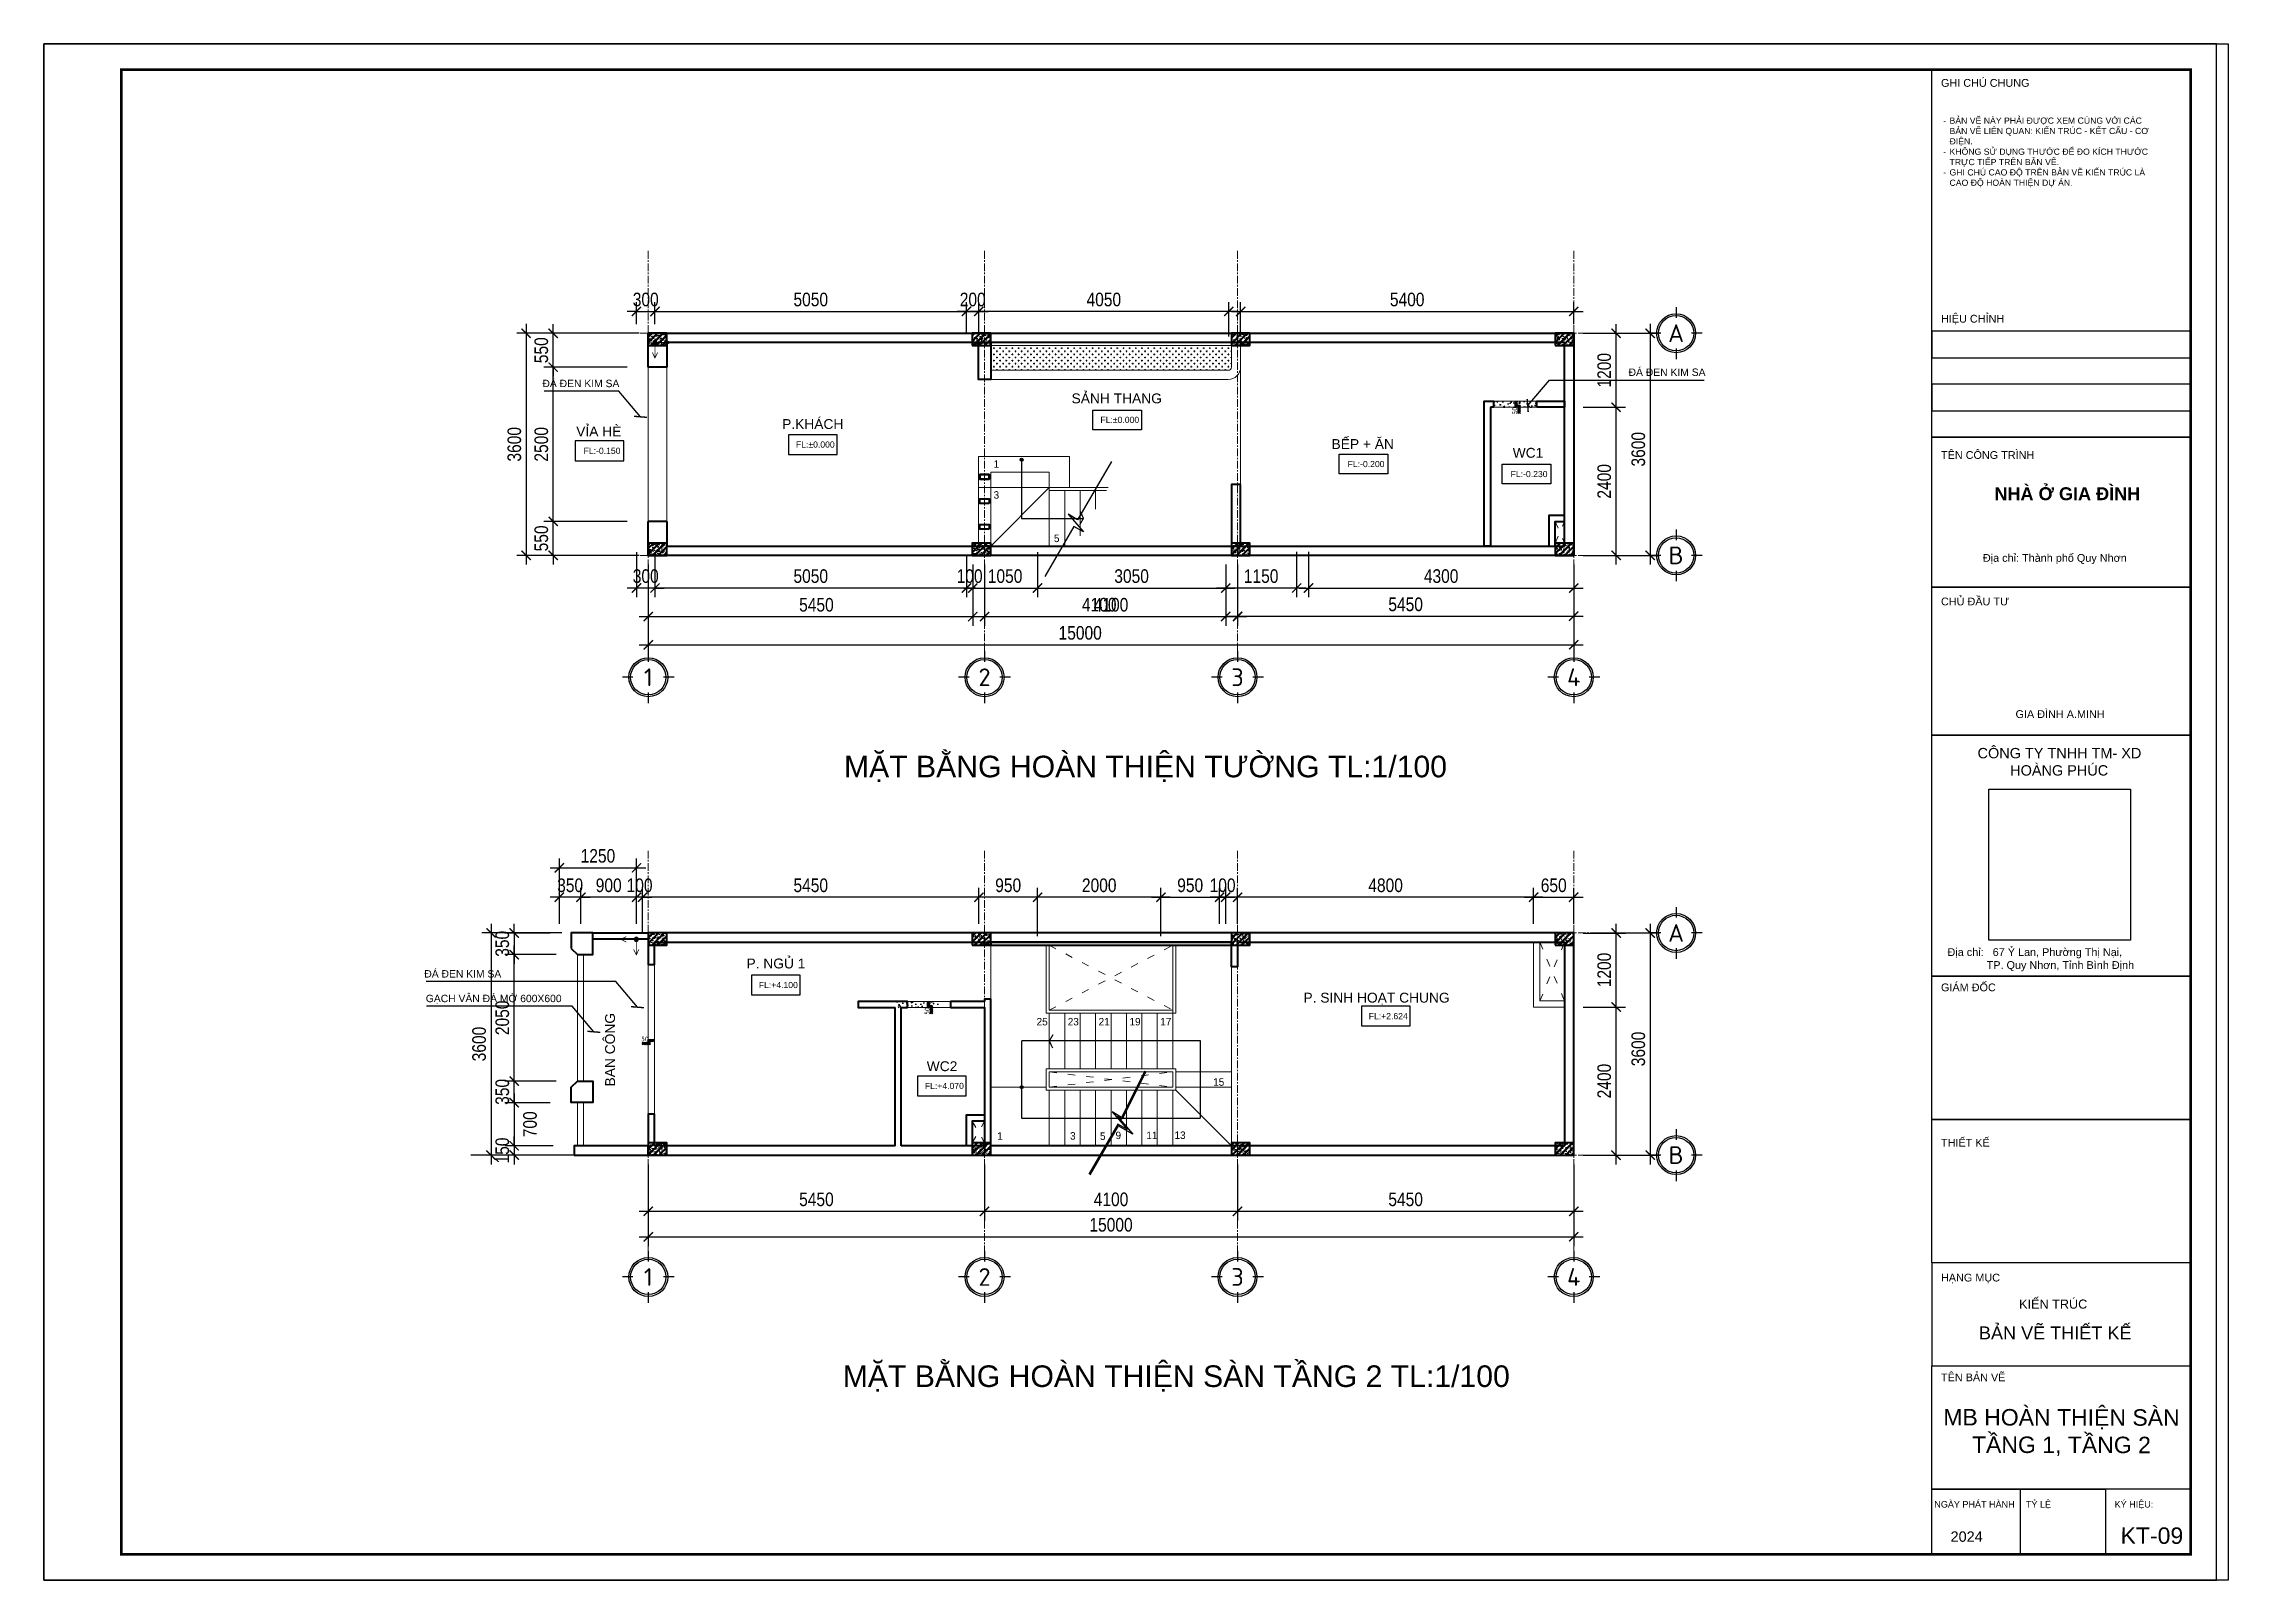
# Model space of a CAD drawing. Header units: inches. Extents: x 236662 to 497023, y -248575 to 81795.
# Drawn here: x 388289 to 423698, y -28404 to -3500 of the extents above; entities that cross this region are included whole.
import ezdxf
from ezdxf.enums import TextEntityAlignment as Align

# ---------------------------------------------------------------- set-up
doc = ezdxf.new("R2010")
doc.units = ezdxf.units.IN
doc.header["$LTSCALE"] = 10
doc.header["$MEASUREMENT"] = 0
for name, pattern in [('ACAD_ISO03W100', [30, 12, -18]), ('CENTER', [2, 1.25, -0.25, 0.25, -0.25]), ('DASHED2', [0.375, 0.25, -0.125])]:
    doc.linetypes.add(name, pattern=pattern)
for name, color, linetype in [('01. HP_TEXT', 9, 'Continuous'), ('07. HP_KY HIEU', 43, 'Continuous'), ('08. HP_DIM', 118, 'Continuous'), ('hach', 7, 'Continuous'), ('TEXT', 2, 'Continuous')]:
    doc.layers.add(name, color=color, linetype=linetype)
for name, color, linetype, lineweight in [('02. HP_BE TONG', 1, 'Continuous', 35), ('03. HP_TUONG', 2, 'Continuous', 35), ('05. HP_TRUC', 251, 'CENTER', 5), ('06. HP_THAY 1', 134, 'Continuous', 15), ('06. HP_THAY 2', 147, 'Continuous', 13), ('09_HP_HATCH', 8, 'Continuous', 5), ('14. HP_OPENING', 250, 'ACAD_ISO03W100', 5), ('GHICHU', 7, 'Continuous', 9), ('N KHUAT', 8, 'Continuous', 5)]:
    doc.layers.add(name, color=color, linetype=linetype, lineweight=lineweight)
doc.layers.add('Tpl_Bound', color=1, linetype='Continuous', plot=False)
doc.styles.add('AVO', font='VAVOB.TTF')
doc.styles.add('BAOANNOTE', font='arial.ttf', dxfattribs={"width": 0.8})
doc.styles.add('ISOCP50', font='isocpeur.ttf')
doc.styles.get("Standard").update_dxf_attribs({"font": 'arial.ttf'})
doc.styles.add('TA1', font='arial.ttf')
doc.styles.add('Tahoma', font='tahoma.ttf')
doc.styles.add('TEXT (none)', font='arial.ttf')
doc.styles.add('text2', font='VHELVCN.TTF')
doc.dimstyles.new('AL-100', dxfattribs={"dimtxt": 220, "dimasz": 150, "dimexe": 150, "dimexo": 150, "dimgap": 80, "dimtad": 1, "dimdec": 0, "dimzin": 9, "dimtxsty": 'text2', "dimblk": 'ARCHTICK', "dimcen": 1, "dimdle": 150, "dimclrd": 256, "dimclre": 256, "dimclrt": 7, "dimadec": 0, "dimazin": 0, "dimtfac": 1, "dimtdec": 0, "dimtix": 1, "dimtmove": 2, "dimatfit": 3, "dimldrblk": 'ARCHTICK', "dimfxl": 1, "dimtolj": 1, "dimtzin": 0, "dimlwd": -1, "dimlwe": -1, "dimarcsym": 0})
picture_1 = doc.add_image_def('image1.jpg', size_in_pixel=(1818, 1935))

msp = doc.modelspace()

# ---------------------------------------------------------------- texts
at = {"attachment_point": 1, "rotation": 359.89856}
for s, width, insert, char_height in [('\\pxqc;MB HOÀN THIỆN SÀN TẦNG 1, TẦNG 2', 4182.072, (418903.4, -25625.9, 10.3), 266.853), ('KT-09', 1044.005, (421952.7, -27545.1, 10.3), 266.85)]:
    msp.add_mtext_dynamic_manual_height_columns(s, width=width, gutter_width=6.99, heights=[0], dxfattribs=dict(at, insert=insert, char_height=char_height))
at = {"layer": '01. HP_TEXT', "style": 'TEXT (none)'}
for s, height, p in [('ĐÁ ĐEN KIM SA', 119.907, (413977.4, -8884.3)), ('ĐÁ ĐEN KIM SA', 119.907, (396372.3, -9066.6, 30.8)), ('VỈA HÈ', 159.88, (396920.2, -9864.4, 37.1)), ('MẶT BẰNG HOÀN THIỆN TƯỜNG TL:1/100', 350, (401260.1, -15389.7, 6.3)), ('ĐÁ ĐEN KIM SA', 119.907, (394458, -18634.8, 30.8)), ('GẠCH VÂN ĐÁ MỜ 600X600', 119.907, (394482.2, -19033.9, 30.8)), ('MẶT BẰNG HOÀN THIỆN SÀN TẦNG 2 TL:1/100', 350, (401240, -25270.8, 6.3))]:
    msp.add_text(s, height=height, dxfattribs=at).set_placement(p)

# ---------------------------------------------------------------- blocks, each defined once
blk = doc.blocks.new('_ArchTick')
at = {"color": 0, "linetype": 'ByBlock', "const_width": 0.15}
blk.add_lwpolyline([(-0.5, -0.5), (0.5, 0.5)], dxfattribs=at)
blk = doc.blocks.new('*D1381')
at = {"layer": '08. HP_DIM', "transparency": 16777216}
for p, q in [((403347, -11943), (403347, -12935)), ((407447, -11943), (407447, -12935)), ((403197, -12785), (407597, -12785))]:
    blk.add_line(p, q, dxfattribs=at)
at = {"layer": 'Defpoints', "color": 0, "transparency": 16777216}
for p in [(403347, -11793), (407447, -11793), (407447, -12785)]:
    blk.add_point(p, dxfattribs=at)
at = {"layer": '08. HP_DIM', "transparency": 16777216, "xscale": 150, "yscale": 150, "zscale": 150, "rotation": 180}
blk.add_blockref('_ArchTick', (403347, -12785), dxfattribs=at)
at = {"layer": '08. HP_DIM', "transparency": 16777216, "xscale": 150, "yscale": 150, "zscale": 150}
blk.add_blockref('_ArchTick', (407447, -12785), dxfattribs=at)
at = {"layer": '08. HP_DIM', "color": 7, "transparency": 16777216, "insert": (405397, -12593), "char_height": 220, "attachment_point": 5, "style": 'text2'}
blk.add_mtext('\\A1;4100', dxfattribs=at)
blk = doc.blocks.new('*D1382')
at = {"layer": '08. HP_DIM', "transparency": 16777216}
for p, q in [((407639, -11943), (407639, -12929)), ((413089, -11943), (413089, -12929)), ((407489, -12779), (413239, -12779))]:
    blk.add_line(p, q, dxfattribs=at)
at = {"layer": 'Defpoints', "color": 0, "transparency": 16777216}
for p in [(407639, -11793), (413089, -11793), (413089, -12779)]:
    blk.add_point(p, dxfattribs=at)
at = {"layer": '08. HP_DIM', "transparency": 16777216, "xscale": 150, "yscale": 150, "zscale": 150, "rotation": 180}
blk.add_blockref('_ArchTick', (407639, -12779), dxfattribs=at)
at = {"layer": '08. HP_DIM', "transparency": 16777216, "xscale": 150, "yscale": 150, "zscale": 150}
blk.add_blockref('_ArchTick', (413089, -12779), dxfattribs=at)
at = {"layer": '08. HP_DIM', "color": 7, "transparency": 16777216, "insert": (410364, -12587), "char_height": 220, "attachment_point": 5, "style": 'text2'}
blk.add_mtext('\\A1;5450', dxfattribs=at)
blk = doc.blocks.new('*D1383')
at = {"layer": '08. HP_DIM', "transparency": 16777216}
for p, q in [((398089, -11943), (398089, -13392)), ((413089, -11943), (413089, -13392)), ((397939, -13242), (413239, -13242))]:
    blk.add_line(p, q, dxfattribs=at)
at = {"layer": 'Defpoints', "color": 0, "transparency": 16777216}
for p in [(398089, -11793), (413089, -11793), (413089, -13242)]:
    blk.add_point(p, dxfattribs=at)
at = {"layer": '08. HP_DIM', "transparency": 16777216, "xscale": 150, "yscale": 150, "zscale": 150, "rotation": 180}
blk.add_blockref('_ArchTick', (398089, -13242), dxfattribs=at)
at = {"layer": '08. HP_DIM', "transparency": 16777216, "xscale": 150, "yscale": 150, "zscale": 150}
blk.add_blockref('_ArchTick', (413089, -13242), dxfattribs=at)
at = {"layer": '08. HP_DIM', "color": 7, "transparency": 16777216, "insert": (405089, -13050), "char_height": 220, "attachment_point": 5, "style": 'text2'}
blk.add_mtext('\\A1;15000', dxfattribs=at)
blk = doc.blocks.new('Level mark - Plan 2')
blk.add_lwpolyline([(12.53, 0.4), (12.53, 3.6), (4.64, 3.6), (4.64, 0.4)], close=True)
at = {"style": 'BAOANNOTE', "flags": 8}
blk.add_attdef('FL%%P0.000', text='', height=2, dxfattribs=at).set_placement((9, 2), align=Align.MIDDLE_CENTER)
blk = doc.blocks.new('*D1384')
at = {"layer": '08. HP_DIM', "transparency": 16777216}
for p, q in [((398089, -21663), (398089, -22986)), ((413089, -21663), (413089, -22986)), ((397939, -22836), (413239, -22836))]:
    blk.add_line(p, q, dxfattribs=at)
at = {"layer": 'Defpoints', "color": 0, "transparency": 16777216}
for p in [(398089, -21513), (413089, -21513), (413089, -22836)]:
    blk.add_point(p, dxfattribs=at)
at = {"layer": '08. HP_DIM', "transparency": 16777216, "xscale": 150, "yscale": 150, "zscale": 150, "rotation": 180}
blk.add_blockref('_ArchTick', (398089, -22836), dxfattribs=at)
at = {"layer": '08. HP_DIM', "transparency": 16777216, "xscale": 150, "yscale": 150, "zscale": 150}
blk.add_blockref('_ArchTick', (413089, -22836), dxfattribs=at)
at = {"layer": '08. HP_DIM', "color": 7, "transparency": 16777216, "insert": (405589, -22643), "char_height": 220, "attachment_point": 5, "style": 'text2'}
blk.add_mtext('\\A1;15000', dxfattribs=at)
blk = doc.blocks.new('*D1385')
at = {"layer": '08. HP_DIM', "transparency": 16777216}
for p, q in [((403347, -11943), (403347, -12472)), ((404397, -11743), (404397, -12472)), ((403197, -12322), (404547, -12322))]:
    blk.add_line(p, q, dxfattribs=at)
at = {"layer": 'Defpoints', "color": 0, "transparency": 16777216}
for p in [(404397, -11593), (403347, -11793), (404397, -12322)]:
    blk.add_point(p, dxfattribs=at)
at = {"layer": '08. HP_DIM', "transparency": 16777216, "xscale": 150, "yscale": 150, "zscale": 150, "rotation": 180}
blk.add_blockref('_ArchTick', (403347, -12322), dxfattribs=at)
at = {"layer": '08. HP_DIM', "transparency": 16777216, "xscale": 150, "yscale": 150, "zscale": 150}
blk.add_blockref('_ArchTick', (404397, -12322), dxfattribs=at)
at = {"layer": '08. HP_DIM', "color": 7, "transparency": 16777216, "insert": (403872, -12130), "char_height": 220, "attachment_point": 5, "style": 'text2'}
blk.add_mtext('\\A1;1050', dxfattribs=at)
blk = doc.blocks.new('*D1386')
at = {"layer": '08. HP_DIM', "transparency": 16777216}
for p, q in [((408789, -11733), (408789, -12472)), ((413089, -11943), (413089, -12472)), ((408639, -12322), (413239, -12322))]:
    blk.add_line(p, q, dxfattribs=at)
at = {"layer": 'Defpoints', "color": 0, "transparency": 16777216}
for p in [(408789, -11583), (413089, -11793), (413089, -12322)]:
    blk.add_point(p, dxfattribs=at)
at = {"layer": '08. HP_DIM', "transparency": 16777216, "xscale": 150, "yscale": 150, "zscale": 150, "rotation": 180}
blk.add_blockref('_ArchTick', (408789, -12322), dxfattribs=at)
at = {"layer": '08. HP_DIM', "transparency": 16777216, "xscale": 150, "yscale": 150, "zscale": 150}
blk.add_blockref('_ArchTick', (413089, -12322), dxfattribs=at)
at = {"layer": '08. HP_DIM', "color": 7, "transparency": 16777216, "insert": (410939, -12130), "char_height": 220, "attachment_point": 5, "style": 'text2'}
blk.add_mtext('\\A1;4300', dxfattribs=at)
blk = doc.blocks.new('grid test1')
at = {"ltscale": 20}
for p, q in [((0, 440), (0, 260)), ((-260, 0), (-440, 0)), ((440, 0), (260, 0)), ((0, -260), (0, -440))]:
    blk.add_line(p, q, dxfattribs=at)
at = {"color": 251, "ltscale": 20, "true_color": 0x636466}
for radius in [330, 300]:
    blk.add_circle((0, 0), radius, dxfattribs=at)
at = {"layer": '01. HP_TEXT', "color": 2, "ltscale": 20, "true_color": 0xf1eb1f, "style": 'ISOCP50'}
blk.add_attdef('GRID', text='', height=300, dxfattribs=at).set_placement((-37, 0), align=Align.MIDDLE_CENTER)
blk = doc.blocks.new('zcsadsdasd3')
at = {"layer": '05. HP_TRUC', "ltscale": 10}
for p, q in [((-15000, 4933), (-15000, -1554)), ((-9550, 4933), (-9550, -1554)), ((-5450, 4933), (-5450, -1554)), ((0, 4933), (0, -1554)), ((-15930, 3600), (1239, 3600)), ((-15930, 0), (1239, 0))]:
    blk.add_line(p, q, dxfattribs=at)
at = {"layer": '07. HP_KY HIEU', "ltscale": 20}
ref = blk.add_blockref('grid test1', (1659, 3600), dxfattribs=dict(at, xscale=0.955500000156462, yscale=0.955500000156462, zscale=0.955500000156462))
ref.add_attrib('GRID', 'A', dxfattribs={"layer": 'TEXT', "ltscale": 20, "height": 287, "style": 'ISOCP50'}).set_placement((1659, 3600), align=Align.MIDDLE_CENTER)
ref = blk.add_blockref('grid test1', (1659, 0), dxfattribs=dict(at, xscale=0.955500000156462, yscale=0.955500000156462, zscale=0.955500000156462))
ref.add_attrib('GRID', 'B', dxfattribs={"layer": 'TEXT', "ltscale": 20, "height": 287, "style": 'ISOCP50'}).set_placement((1659, 0), align=Align.MIDDLE_CENTER)
ref = blk.add_blockref('grid test1', (-15000, -1975), dxfattribs=dict(at, xscale=0.955500000156462, yscale=0.955500000156462, zscale=0.955500000156462))
ref.add_attrib('GRID', '1', dxfattribs={"layer": 'TEXT', "ltscale": 20, "height": 287, "style": 'ISOCP50'}).set_placement((-15000, -1975), align=Align.MIDDLE_CENTER)
ref = blk.add_blockref('grid test1', (-9550, -1975), dxfattribs=dict(at, xscale=0.955500000156462, yscale=0.955500000156462, zscale=0.955500000156462))
ref.add_attrib('GRID', '2', dxfattribs={"layer": 'TEXT', "ltscale": 20, "height": 287, "style": 'ISOCP50'}).set_placement((-9550, -1975), align=Align.MIDDLE_CENTER)
ref = blk.add_blockref('grid test1', (-5450, -1975), dxfattribs=dict(at, xscale=0.955500000156462, yscale=0.955500000156462, zscale=0.955500000156462))
ref.add_attrib('GRID', '3', dxfattribs={"layer": 'TEXT', "ltscale": 20, "height": 287, "style": 'ISOCP50'}).set_placement((-5450, -1975), align=Align.MIDDLE_CENTER)
ref = blk.add_blockref('grid test1', (0, -1975), dxfattribs=dict(at, xscale=0.955500000156462, yscale=0.955500000156462, zscale=0.955500000156462))
ref.add_attrib('GRID', '4', dxfattribs={"layer": 'TEXT', "ltscale": 20, "height": 287, "style": 'ISOCP50'}).set_placement((0, -1975), align=Align.MIDDLE_CENTER)
blk = doc.blocks.new('*D1387')
at = {"layer": '08. HP_DIM', "transparency": 16777216}
for p, q in [((404397, -11743), (404397, -12472)), ((407447, -11943), (407447, -12472)), ((404247, -12322), (407597, -12322))]:
    blk.add_line(p, q, dxfattribs=at)
at = {"layer": 'Defpoints', "color": 0, "transparency": 16777216}
for p in [(404397, -11593), (407447, -11793), (407447, -12322)]:
    blk.add_point(p, dxfattribs=at)
at = {"layer": '08. HP_DIM', "transparency": 16777216, "xscale": 150, "yscale": 150, "zscale": 150, "rotation": 180}
blk.add_blockref('_ArchTick', (404397, -12322), dxfattribs=at)
at = {"layer": '08. HP_DIM', "transparency": 16777216, "xscale": 150, "yscale": 150, "zscale": 150}
blk.add_blockref('_ArchTick', (407447, -12322), dxfattribs=at)
at = {"layer": '08. HP_DIM', "color": 7, "transparency": 16777216, "insert": (405922, -12130), "char_height": 220, "attachment_point": 5, "style": 'text2'}
blk.add_mtext('\\A1;3050', dxfattribs=at)
blk = doc.blocks.new('*D1388')
at = {"layer": '08. HP_DIM', "transparency": 16777216}
for p, q in [((413239, -9393), (413925, -9393)), ((413775, -11943), (413775, -9243)), ((413239, -11793), (413925, -11793))]:
    blk.add_line(p, q, dxfattribs=at)
at = {"layer": 'Defpoints', "color": 0, "transparency": 16777216}
for p in [(413089, -9393), (413775, -9393), (413089, -11793)]:
    blk.add_point(p, dxfattribs=at)
at = {"layer": '08. HP_DIM', "transparency": 16777216, "xscale": 150, "yscale": 150, "zscale": 150}
for p, rotation in [((413775, -9393), 90), ((413775, -11793), 270)]:
    blk.add_blockref('_ArchTick', p, dxfattribs=dict(at, rotation=rotation))
at = {"layer": '08. HP_DIM', "color": 7, "transparency": 16777216, "insert": (413583, -10593), "char_height": 220, "attachment_point": 5, "rotation": 90, "style": 'text2'}
blk.add_mtext('\\A1;2400', dxfattribs=at)
blk = doc.blocks.new('*D1389')
at = {"layer": '08. HP_DIM', "transparency": 16777216}
for p, q in [((413775, -9543), (413775, -8043)), ((413239, -8193), (413925, -8193)), ((413239, -9393), (413925, -9393))]:
    blk.add_line(p, q, dxfattribs=at)
at = {"layer": 'Defpoints', "color": 0, "transparency": 16777216}
for p in [(413089, -8193), (413775, -8193), (413089, -9393)]:
    blk.add_point(p, dxfattribs=at)
at = {"layer": '08. HP_DIM', "transparency": 16777216, "xscale": 150, "yscale": 150, "zscale": 150}
for p, rotation in [((413775, -8193), 90), ((413775, -9393), 270)]:
    blk.add_blockref('_ArchTick', p, dxfattribs=dict(at, rotation=rotation))
at = {"layer": '08. HP_DIM', "color": 7, "transparency": 16777216, "insert": (413583, -8793), "char_height": 220, "attachment_point": 5, "rotation": 90, "style": 'text2'}
blk.add_mtext('\\A1;1200', dxfattribs=at)
blk = doc.blocks.new('*D1390')
at = {"layer": '08. HP_DIM', "transparency": 16777216}
for p, q in [((413239, -19113), (413925, -19113)), ((413775, -21663), (413775, -18963)), ((413239, -21513), (413925, -21513))]:
    blk.add_line(p, q, dxfattribs=at)
at = {"layer": 'Defpoints', "color": 0, "transparency": 16777216}
for p in [(413089, -19113), (413775, -19113), (413089, -21513)]:
    blk.add_point(p, dxfattribs=at)
at = {"layer": '08. HP_DIM', "transparency": 16777216, "xscale": 150, "yscale": 150, "zscale": 150}
for p, rotation in [((413775, -19113), 90), ((413775, -21513), 270)]:
    blk.add_blockref('_ArchTick', p, dxfattribs=dict(at, rotation=rotation))
at = {"layer": '08. HP_DIM', "color": 7, "transparency": 16777216, "insert": (413583, -20313), "char_height": 220, "attachment_point": 5, "rotation": 90, "style": 'text2'}
blk.add_mtext('\\A1;2400', dxfattribs=at)
blk = doc.blocks.new('*D1391')
at = {"layer": '08. HP_DIM', "transparency": 16777216}
for p, q in [((413239, -17913), (413925, -17913)), ((413775, -19263), (413775, -17763)), ((413239, -19113), (413925, -19113))]:
    blk.add_line(p, q, dxfattribs=at)
at = {"layer": 'Defpoints', "color": 0, "transparency": 16777216}
for p in [(413089, -17913), (413775, -17913), (413089, -19113)]:
    blk.add_point(p, dxfattribs=at)
at = {"layer": '08. HP_DIM', "transparency": 16777216, "xscale": 150, "yscale": 150, "zscale": 150}
for p, rotation in [((413775, -17913), 90), ((413775, -19113), 270)]:
    blk.add_blockref('_ArchTick', p, dxfattribs=dict(at, rotation=rotation))
at = {"layer": '08. HP_DIM', "color": 7, "transparency": 16777216, "insert": (413583, -18513), "char_height": 220, "attachment_point": 5, "rotation": 90, "style": 'text2'}
blk.add_mtext('\\A1;1200', dxfattribs=at)
blk = doc.blocks.new('*D1392')
at = {"layer": '08. HP_DIM', "transparency": 16777216}
for p, q in [((407447, -11943), (407447, -12472)), ((408597, -11733), (408597, -12472)), ((408747, -12322), (407297, -12322))]:
    blk.add_line(p, q, dxfattribs=at)
at = {"layer": 'Defpoints', "color": 0, "transparency": 16777216}
for p in [(408597, -11583), (407447, -11793), (407447, -12322)]:
    blk.add_point(p, dxfattribs=at)
at = {"layer": '08. HP_DIM', "transparency": 16777216, "xscale": 150, "yscale": 150, "zscale": 150, "rotation": 180}
blk.add_blockref('_ArchTick', (407447, -12322), dxfattribs=at)
at = {"layer": '08. HP_DIM', "transparency": 16777216, "xscale": 150, "yscale": 150, "zscale": 150}
blk.add_blockref('_ArchTick', (408597, -12322), dxfattribs=at)
at = {"layer": '08. HP_DIM', "color": 7, "transparency": 16777216, "insert": (408022, -12130), "char_height": 220, "attachment_point": 5, "style": 'text2'}
blk.add_mtext('\\A1;1150', dxfattribs=at)
blk = doc.blocks.new('*D1393')
at = {"layer": '08. HP_DIM', "transparency": 16777216}
for p, q in [((412289, -17333), (413239, -17333)), ((412439, -17763), (412439, -17183)), ((413089, -17763), (413089, -17183))]:
    blk.add_line(p, q, dxfattribs=at)
at = {"layer": 'Defpoints', "color": 0, "transparency": 16777216}
for p in [(413089, -17333), (412439, -17913), (413089, -17913)]:
    blk.add_point(p, dxfattribs=at)
at = {"layer": '08. HP_DIM', "transparency": 16777216, "xscale": 150, "yscale": 150, "zscale": 150, "rotation": 180}
blk.add_blockref('_ArchTick', (412439, -17333), dxfattribs=at)
at = {"layer": '08. HP_DIM', "transparency": 16777216, "xscale": 150, "yscale": 150, "zscale": 150}
blk.add_blockref('_ArchTick', (413089, -17333), dxfattribs=at)
at = {"layer": '08. HP_DIM', "color": 7, "transparency": 16777216, "insert": (412764, -17141), "char_height": 220, "attachment_point": 5, "style": 'text2'}
blk.add_mtext('\\A1;650', dxfattribs=at)
blk = doc.blocks.new('*D1411')
at = {"layer": '08. HP_DIM', "transparency": 16777216}
for p, q in [((396497, -17913), (395765, -17913)), ((395915, -17913), (395915, -17763)), ((395915, -17913), (395915, -18263)), ((396597, -18263), (395765, -18263)), ((395915, -18263), (395915, -18413))]:
    blk.add_line(p, q, dxfattribs=at)
at = {"layer": 'Defpoints', "color": 0, "transparency": 16777216}
for p in [(396647, -17913, 6), (395915, -18263), (396747, -18263, 6)]:
    blk.add_point(p, dxfattribs=at)
at = {"layer": '08. HP_DIM', "transparency": 16777216, "xscale": 150, "yscale": 150, "zscale": 150}
for p, rotation in [((395915, -17913), 270), ((395915, -18263), 90)]:
    blk.add_blockref('_ArchTick', p, dxfattribs=dict(at, rotation=rotation))
at = {"layer": '08. HP_DIM', "color": 7, "transparency": 16777216, "insert": (395723, -18088), "char_height": 220, "attachment_point": 5, "rotation": 90, "style": 'text2'}
blk.add_mtext('\\A1;350', dxfattribs=at)
blk = doc.blocks.new('KHUNG TEN A-3')
at = {"layer": '01. HP_TEXT'}
for points in [[(365, 220.95), (365, 292), (415, 292), (415, 220.95)], [(365, 241.41), (365, 236.3), (415, 236.3), (415, 241.41)], [(365, 231.18), (365, 236.3), (415, 236.3), (415, 231.18)], [(365, 231.18), (365, 226.07), (415, 226.07), (415, 231.18)], [(365, 220.95), (365, 226.07), (415, 226.07), (415, 220.95)], [(365, 191.95), (365, 220.95), (415, 220.95), (415, 191.95)], [(365, 163.34), (365, 191.95), (415, 191.95), (415, 163.34)], [(365, 116.74), (365, 163.34), (415, 163.34), (415, 116.74)], [(365, 89.04), (365, 116.74), (415, 116.74), (415, 89.04)], [(365, 61.35), (365, 89.04), (415, 89.04), (415, 61.35)], [(365, 61.35), (365, 41.47), (415, 41.47), (415, 61.35)], [(365, 17.61), (365, 41.47), (415, 41.47), (415, 17.61)], [(365, 5), (365, 17.61), (398.56, 17.61), (398.56, 5)], [(398.56, 5), (382.12, 5), (382.12, 17.61), (398.56, 17.61)], [(398.56, 5), (415, 5), (415, 17.61), (398.56, 17.61)]]:
    blk.add_lwpolyline(points, close=True, dxfattribs=at)
at = {"layer": '02. HP_BE TONG', "color": 1, "const_width": 0.5}
blk.add_lwpolyline([(15, 5), (415, 5), (415, 292), (15, 292)], close=True, dxfattribs=at)
at = {"layer": '06. HP_THAY 1'}
blk.add_lwpolyline([(0, 297), (420, 297), (420, 0), (0, 0)], close=True, dxfattribs=at)
at = {"layer": 'Defpoints'}
blk.add_lwpolyline([(0, 0), (420, 0), (420, 297), (0, 297)], close=True, dxfattribs=at)
at = {"layer": '01. HP_TEXT', "color": 7, "style": 'TA1'}
for s, height, p in [('GHI CHÚ CHUNG', 1.5, (366.75, 288.67)), ('HIỆU CHỈNH', 1.5, (366.75, 243.09)), ('TÊN CÔNG TRÌNH', 1.5, (366.75, 216.75)), ('CHỦ ĐẦU TƯ', 1.5, (366.75, 188.44)), ('GIÁM ĐỐC', 1.5, (366.75, 113.85)), ('THIẾT KẾ', 1.5, (366.75, 83.82)), ('HẠNG MỤC', 1.5, (366.75, 57.76)), ('TÊN BẢN VẼ', 1.5, (366.75, 38.47)), ('NGÀY PHÁT HÀNH', 1.25, (365.46, 14.06)), ('TỶ LỆ', 1.25, (383.16, 14.06)), ('KÝ HIỆU:', 1.25, (400.31, 14.06)), ('2024', 2, (368.6, 7.45))]:
    blk.add_text(s, height=height, dxfattribs=at).set_placement(p)
at = {"layer": '01. HP_TEXT', "style": 'TA1'}
for s, height, p in [('KIẾN TRÚC', 1.75, (388.44, 53.39)), ('BẢN VẼ THIẾT KẾ', 2.5, (388.83, 47.82))]:
    blk.add_text(s, height=height, dxfattribs=at).set_placement(p, align=Align.MIDDLE_CENTER)
at = {"layer": '01. HP_TEXT', "attachment_point": 1}
for s, width, gutter_width, heights, insert, char_height, style in [('\\pi-1.2,l2.4,t2.4,4.8;-^IBẢN VẼ NÀY PHẢI ĐƯỢC XEM CÙNG VỚI CÁC \\P\\pi0,t4.8;BẢN VẼ LIÊN QUAN: KIẾN TRÚC - KẾT CẤU - CƠ \\PĐIỆN.\\P\\pi-1.2,t2.4,4.8;-^IKHÔNG SỬ DỤNG THƯỚC ĐỂ ĐO KÍCH THƯỚC \\P\\pi0,t4.8;TRỰC TIẾP TRÊN BẢN VẼ.\\P\\pi-1.2,t2.4,4.8;-^IGHI CHÚ CAO ĐỘ TRÊN BẢN VẼ KIẾN TRÚC LÀ \\P\\pi0,t4.8;CAO ĐỘ HOÀN THIỆN DỰ ÁN.', 42.6333, 2.41, [32.36], (366, 282.73), 1.2, 'TEXT (none)'), ('\\pi10.25739;{\\fArial|b1|i0|c0|p34;NHÀ Ở GIA ĐÌNH}', 48.1904, 0.0339, [17.72], (366.81, 211.27), 2.5, 'TA1'), ('\\pxi4.78245;CÔNG TY TNHH TM- XD \\P\\pi5.60885;      HOÀNG PHÚC', 53.4572, 0.0255, [0], (364.26, 160.88), 2, 'TA1')]:
    blk.add_mtext_dynamic_manual_height_columns(s, width=width, gutter_width=gutter_width, heights=heights, dxfattribs=dict(at, insert=insert, char_height=char_height, style=style))
at = {"layer": '01. HP_TEXT', "color": 7, "char_height": 1.5, "attachment_point": 1, "style": 'TA1'}
for s, width, insert in [('\\A1;\\pxi-0.29899,l2,t4.70101,11.70101;Địa chỉ: Thành phố Quy Nhơn', 34.8513, (372.3, 198.36)), ('\\A1;\\pxi-1,l2,t4,11;GIA ĐÌNH A.MINH', 42.6333, (379.66, 168.17)), ('\\A1;\\pxi-0.01954,l2,t4.98046,11.98046;Địa chỉ:   67 Ỷ Lan, Phường Thị Nại, \\P             TP. Quy Nhơn, Tỉnh Bình Định ', 49.5509, (365.04, 122.17))]:
    blk.add_mtext_dynamic_manual_height_columns(s, width=width, gutter_width=2.41, heights=[62.37], dxfattribs=dict(at, insert=insert))
image = blk.add_image(picture_1, insert=(375.99, 123.73), size_in_units=(27.41, 29.18))
image.dxf.flags = 7
blk = doc.blocks.new('*D1414')
at = {"layer": '08. HP_DIM', "transparency": 16777216}
for p, q in [((403247, -11793), (403247, -12472)), ((403347, -11943), (403347, -12472)), ((403247, -12322), (403097, -12322)), ((403347, -12322), (403247, -12322)), ((403347, -12322), (403497, -12322))]:
    blk.add_line(p, q, dxfattribs=at)
at = {"layer": 'Defpoints', "color": 0, "transparency": 16777216}
for p in [(403247, -11643, 6), (403347, -11793, 6), (403247, -12322)]:
    blk.add_point(p, dxfattribs=at)
at = {"layer": '08. HP_DIM', "transparency": 16777216, "xscale": 150, "yscale": 150, "zscale": 150}
blk.add_blockref('_ArchTick', (403247, -12322), dxfattribs=at)
at = {"layer": '08. HP_DIM', "transparency": 16777216, "xscale": 150, "yscale": 150, "zscale": 150, "rotation": 180}
blk.add_blockref('_ArchTick', (403347, -12322), dxfattribs=at)
at = {"layer": '08. HP_DIM', "color": 7, "transparency": 16777216, "insert": (403297, -12130), "char_height": 220, "attachment_point": 5, "style": 'text2'}
blk.add_mtext('\\A1;100', dxfattribs=at)
blk = doc.blocks.new('*D1415')
at = {"layer": '08. HP_DIM', "transparency": 16777216}
for p, q in [((398197, -11743), (398197, -12472)), ((403247, -11793), (403247, -12472)), ((403397, -12322), (398047, -12322))]:
    blk.add_line(p, q, dxfattribs=at)
at = {"layer": 'Defpoints', "color": 0, "transparency": 16777216}
for p in [(398197, -11593, 6), (403247, -11643, 6), (398197, -12322)]:
    blk.add_point(p, dxfattribs=at)
at = {"layer": '08. HP_DIM', "transparency": 16777216, "xscale": 150, "yscale": 150, "zscale": 150, "rotation": 180}
blk.add_blockref('_ArchTick', (398197, -12322), dxfattribs=at)
at = {"layer": '08. HP_DIM', "transparency": 16777216, "xscale": 150, "yscale": 150, "zscale": 150}
blk.add_blockref('_ArchTick', (403247, -12322), dxfattribs=at)
at = {"layer": '08. HP_DIM', "color": 7, "transparency": 16777216, "insert": (400722, -12130), "char_height": 220, "attachment_point": 5, "style": 'text2'}
blk.add_mtext('\\A1;5050', dxfattribs=at)
blk = doc.blocks.new('*D1416')
at = {"layer": '08. HP_DIM', "transparency": 16777216}
for p, q in [((397897, -11743), (397897, -12472)), ((398197, -11743), (398197, -12472)), ((397897, -12322), (397747, -12322)), ((398197, -12322), (397897, -12322)), ((398197, -12322), (398347, -12322))]:
    blk.add_line(p, q, dxfattribs=at)
at = {"layer": 'Defpoints', "color": 0, "transparency": 16777216}
for p in [(397897, -11593, 6), (398197, -11593, 6), (397897, -12322)]:
    blk.add_point(p, dxfattribs=at)
at = {"layer": '08. HP_DIM', "transparency": 16777216, "xscale": 150, "yscale": 150, "zscale": 150}
blk.add_blockref('_ArchTick', (397897, -12322), dxfattribs=at)
at = {"layer": '08. HP_DIM', "transparency": 16777216, "xscale": 150, "yscale": 150, "zscale": 150, "rotation": 180}
blk.add_blockref('_ArchTick', (398197, -12322), dxfattribs=at)
at = {"layer": '08. HP_DIM', "color": 7, "transparency": 16777216, "insert": (398047, -12130), "char_height": 220, "attachment_point": 5, "style": 'text2'}
blk.add_mtext('\\A1;300', dxfattribs=at)
blk = doc.blocks.new('*D1417')
at = {"layer": '08. HP_DIM', "transparency": 16777216}
for p, q in [((395915, -20513), (395915, -21513)), ((396497, -20663), (395765, -20663)), ((396547, -21363), (395765, -21363))]:
    blk.add_line(p, q, dxfattribs=at)
at = {"layer": 'Defpoints', "color": 0, "transparency": 16777216}
for p in [(396647, -20663, 6), (395915, -21363), (396697, -21363, 6)]:
    blk.add_point(p, dxfattribs=at)
at = {"layer": '08. HP_DIM', "transparency": 16777216, "xscale": 150, "yscale": 150, "zscale": 150}
for p, rotation in [((395915, -20663), 90), ((395915, -21363), 270)]:
    blk.add_blockref('_ArchTick', p, dxfattribs=dict(at, rotation=rotation))
at = {"layer": '08. HP_DIM', "color": 7, "transparency": 16777216, "insert": (396172, -21013), "char_height": 220, "attachment_point": 5, "rotation": 90, "style": 'text2'}
blk.add_mtext('\\A1;700', dxfattribs=at)
blk = doc.blocks.new('*D1418')
at = {"layer": '08. HP_DIM', "transparency": 16777216}
for p, q in [((395915, -21363), (395915, -21213)), ((396547, -21363), (395765, -21363)), ((396497, -21513), (395765, -21513)), ((395915, -21363), (395915, -21513)), ((395915, -21513), (395915, -21663))]:
    blk.add_line(p, q, dxfattribs=at)
at = {"layer": 'Defpoints', "color": 0, "transparency": 16777216}
for p in [(395915, -21513), (396647, -21513, 6), (396697, -21363, 6)]:
    blk.add_point(p, dxfattribs=at)
at = {"layer": '08. HP_DIM', "transparency": 16777216, "xscale": 150, "yscale": 150, "zscale": 150}
for p, rotation in [((395915, -21363), 270), ((395915, -21513), 90)]:
    blk.add_blockref('_ArchTick', p, dxfattribs=dict(at, rotation=rotation))
at = {"layer": '08. HP_DIM', "color": 7, "transparency": 16777216, "insert": (395723, -21438), "char_height": 220, "attachment_point": 5, "rotation": 90, "style": 'text2'}
blk.add_mtext('\\A1;150', dxfattribs=at)
blk = doc.blocks.new('*D1342')
at = {"layer": '08. HP_DIM', "transparency": 16777216}
for p, q in [((1239, 150), (1239, -3750)), ((365, 0), (1389, 0)), ((365, -3600), (1389, -3600))]:
    blk.add_line(p, q, dxfattribs=at)
at = {"layer": 'Defpoints', "color": 0, "transparency": 16777216}
for p in [(215, 0), (215, -3600), (1239, -3600)]:
    blk.add_point(p, dxfattribs=at)
at = {"layer": '08. HP_DIM', "transparency": 16777216, "xscale": 150, "yscale": 150, "zscale": 150}
for p, rotation in [((1239, 0), 90), ((1239, -3600), 270)]:
    blk.add_blockref('_ArchTick', p, dxfattribs=dict(at, rotation=rotation))
at = {"layer": '08. HP_DIM', "color": 7, "transparency": 16777216, "insert": (1047, -1880), "char_height": 220, "attachment_point": 5, "rotation": 90, "style": 'text2'}
blk.add_mtext('\\A1;3600', dxfattribs=at)
blk = doc.blocks.new('*D1343')
at = {"layer": '08. HP_DIM', "transparency": 16777216}
for p, q in [((-15000, -3756), (-15000, -4742)), ((-9550, -3756), (-9550, -4742)), ((-15150, -4592), (-9400, -4592))]:
    blk.add_line(p, q, dxfattribs=at)
at = {"layer": 'Defpoints', "color": 0, "transparency": 16777216}
for p in [(-15000, -3606), (-9550, -3606), (-9550, -4592)]:
    blk.add_point(p, dxfattribs=at)
at = {"layer": '08. HP_DIM', "transparency": 16777216, "xscale": 150, "yscale": 150, "zscale": 150, "rotation": 180}
blk.add_blockref('_ArchTick', (-15000, -4592), dxfattribs=at)
at = {"layer": '08. HP_DIM', "transparency": 16777216, "xscale": 150, "yscale": 150, "zscale": 150}
blk.add_blockref('_ArchTick', (-9550, -4592), dxfattribs=at)
at = {"layer": '08. HP_DIM', "color": 7, "transparency": 16777216, "insert": (-12275, -4402), "char_height": 220, "attachment_point": 5, "style": 'text2'}
blk.add_mtext('\\A1;5450', dxfattribs=at)
blk = doc.blocks.new('*D1344')
at = {"layer": '08. HP_DIM', "transparency": 16777216}
for p, q in [((-9550, -3750), (-9550, -4742)), ((-5450, -3750), (-5450, -4742)), ((-9700, -4592), (-5300, -4592))]:
    blk.add_line(p, q, dxfattribs=at)
at = {"layer": 'Defpoints', "color": 0, "transparency": 16777216}
for p in [(-9550, -3600), (-5450, -3600), (-5450, -4592)]:
    blk.add_point(p, dxfattribs=at)
at = {"layer": '08. HP_DIM', "transparency": 16777216, "xscale": 150, "yscale": 150, "zscale": 150, "rotation": 180}
blk.add_blockref('_ArchTick', (-9550, -4592), dxfattribs=at)
at = {"layer": '08. HP_DIM', "transparency": 16777216, "xscale": 150, "yscale": 150, "zscale": 150}
blk.add_blockref('_ArchTick', (-5450, -4592), dxfattribs=at)
at = {"layer": '08. HP_DIM', "color": 7, "transparency": 16777216, "insert": (-7500, -4402), "char_height": 220, "attachment_point": 5, "style": 'text2'}
blk.add_mtext('\\A1;4100', dxfattribs=at)
blk = doc.blocks.new('*D1345')
at = {"layer": '08. HP_DIM', "transparency": 16777216}
for p, q in [((-5450, -3750), (-5450, -4736)), ((0, -3750), (0, -4736)), ((-5600, -4586), (150, -4586))]:
    blk.add_line(p, q, dxfattribs=at)
at = {"layer": 'Defpoints', "color": 0, "transparency": 16777216}
for p in [(-5450, -3600), (0, -3600), (0, -4586)]:
    blk.add_point(p, dxfattribs=at)
at = {"layer": '08. HP_DIM', "transparency": 16777216, "xscale": 150, "yscale": 150, "zscale": 150, "rotation": 180}
blk.add_blockref('_ArchTick', (-5450, -4586), dxfattribs=at)
at = {"layer": '08. HP_DIM', "transparency": 16777216, "xscale": 150, "yscale": 150, "zscale": 150}
blk.add_blockref('_ArchTick', (0, -4586), dxfattribs=at)
at = {"layer": '08. HP_DIM', "color": 7, "transparency": 16777216, "insert": (-2725, -4396), "char_height": 220, "attachment_point": 5, "style": 'text2'}
blk.add_mtext('\\A1;5450', dxfattribs=at)
blk = doc.blocks.new('*D1346')
at = {"layer": '08. HP_DIM', "transparency": 16777216}
for p, q in [((-15000, -3750), (-15000, -5199)), ((0, -3750), (0, -5199)), ((-15150, -5049), (150, -5049))]:
    blk.add_line(p, q, dxfattribs=at)
at = {"layer": 'Defpoints', "color": 0, "transparency": 16777216}
for p in [(-15000, -3600), (0, -3600), (0, -5049)]:
    blk.add_point(p, dxfattribs=at)
at = {"layer": '08. HP_DIM', "transparency": 16777216, "xscale": 150, "yscale": 150, "zscale": 150, "rotation": 180}
blk.add_blockref('_ArchTick', (-15000, -5049), dxfattribs=at)
at = {"layer": '08. HP_DIM', "transparency": 16777216, "xscale": 150, "yscale": 150, "zscale": 150}
blk.add_blockref('_ArchTick', (0, -5049), dxfattribs=at)
at = {"layer": '08. HP_DIM', "color": 7, "transparency": 16777216, "insert": (-8000, -4857), "char_height": 220, "attachment_point": 5, "style": 'text2'}
blk.add_mtext('\\A1;15000', dxfattribs=at)
blk = doc.blocks.new('COT')
at = {"layer": '09_HP_HATCH'}
h = blk.add_hatch(dxfattribs=at)
h.set_pattern_fill('CHAU-01', color=256, scale=15, pattern_type=2)
h.set_pattern_definition([(50, (-55276.965, -37444.2), (107.58903, -9.41282), [11.25, -123.75]), (355, (-55276.97, -37444.2), (-20.8127, 112.82882), [9, -99]), (100.4514, (-55268, -37444.99), (86.7764, 103.41593), [9.56103, -105.17132]), (46.1842, (-55276.97, -37414.2), (160.08616, -24.82785), [16.875, -185.625]), (96.6356, (-55263.62, -37416.27), (140.1994, 146.11768), [14.34154, -157.75695]), (351.1842, (-55276.97, -37414.2), (140.1993, 146.1178), [13.5, -148.5]), (21, (-55261.965, -37421.7), (89.53606, -60.39283), [11.25, -123.75]), (326, (-55261.97, -37421.7), (36.4973, 108.7725), [9, -99]), (71.4514, (-55254.5, -37426.73), (126.0334, 48.37957), [9.56103, -105.17132]), (37.5, (-55276.965, -37444.2), (1.823978, 49.934078), [0, -97.8, 0, -100.5, 0, -99.375]), (7.5, (-55276.965, -37444.2), (39.46043, 59.161757), [0, -57.3, 0, -95.55, 0, -37.875]), (327.5, (-55310.415, -37444.2), (80.073365, -3.38323), [0, -37.5, 0, -117, 0, -155.25]), (317.5, (-55325.415, -37444.2), (87.477925, 15.01575), [0, -48.75, 0, -77.7, 0, -110.25]), (45, (-55276.965, -37444.2), (-45.07806, 45.07806), []), (45, (-55276.965, -37425.827), (-45.07806, 45.07806), [])])
h.paths.add_polyline_path([(0, -200), (300, -200), (300, 0), (0, 0)])
at = {"layer": '02. HP_BE TONG'}
blk.add_lwpolyline([(0, -200), (300, -200), (300, 0), (0, 0)], close=True, dxfattribs=at)
blk = doc.blocks.new('ádasdwdczxzc')
at = {"layer": '03. HP_TUONG'}
for p in [(-15000, 3600), (-9750, 3600), (-5550, 3600), (-300, 3600), (-15000, 200), (-9750, 200), (-5550, 200), (-300, 200)]:
    blk.add_blockref('COT', p, dxfattribs=at)
blk = doc.blocks.new('*D1347')
at = {"layer": '08. HP_DIM', "transparency": 16777216}
for p, q in [((-16981, 150), (-16981, -3750)), ((-15150, 0), (-17131, 0)), ((-15150, -3600), (-17131, -3600))]:
    blk.add_line(p, q, dxfattribs=at)
at = {"layer": 'Defpoints', "color": 0, "transparency": 16777216}
for p in [(-15000, 0, 6), (-16981, -3600), (-15000, -3600, 6)]:
    blk.add_point(p, dxfattribs=at)
at = {"layer": '08. HP_DIM', "transparency": 16777216, "xscale": 150, "yscale": 150, "zscale": 150}
for p, rotation in [((-16981, 0), 90), ((-16981, -3600), 270)]:
    blk.add_blockref('_ArchTick', p, dxfattribs=dict(at, rotation=rotation))
at = {"layer": '08. HP_DIM', "color": 7, "transparency": 16777216, "insert": (-17171, -1800), "char_height": 220, "attachment_point": 5, "rotation": 90, "style": 'text2'}
blk.add_mtext('\\A1;3600', dxfattribs=at)
blk = doc.blocks.new('Step Symbol - Metric')
h = blk.add_hatch()
h.set_pattern_fill('_USER', color=0, angle=45, style=0, pattern_type=0)
h.set_pattern_definition([(45, (0, 4), (-0.70711, 0.70711), [])])
h.paths.add_polyline_path([(8, 0), (8, -3), (-3, -3), (-3, 1), (-8, 1), (-8, 4), (0, 4), (0, 0)])
at = {"color": 0}
blk.add_lwpolyline([(8, 0), (0, 0), (0, 4), (-8, 4)], dxfattribs=at)
blk.add_attdef('Step', (2, 2), '', height=3, dxfattribs=at)
blk = doc.blocks.new('*D1336')
at = {"layer": '08. HP_DIM', "transparency": 16777216}
for p, q in [((-15000, -3750), (-15000, -5073)), ((0, -3750), (0, -5073)), ((-15150, -4923), (150, -4923))]:
    blk.add_line(p, q, dxfattribs=at)
at = {"layer": 'Defpoints', "color": 0, "transparency": 16777216}
for p in [(-15000, -3600), (0, -3600), (0, -4923)]:
    blk.add_point(p, dxfattribs=at)
at = {"layer": '08. HP_DIM', "transparency": 16777216, "xscale": 150, "yscale": 150, "zscale": 150, "rotation": 180}
blk.add_blockref('_ArchTick', (-15000, -4923), dxfattribs=at)
at = {"layer": '08. HP_DIM', "transparency": 16777216, "xscale": 150, "yscale": 150, "zscale": 150}
blk.add_blockref('_ArchTick', (0, -4923), dxfattribs=at)
at = {"layer": '08. HP_DIM', "color": 7, "transparency": 16777216, "insert": (-7500, -4731), "char_height": 220, "attachment_point": 5, "style": 'text2'}
blk.add_mtext('\\A1;15000', dxfattribs=at)
blk = doc.blocks.new('*D1337')
at = {"layer": '08. HP_DIM', "transparency": 16777216}
for p, q in [((-15000, -3750), (-15000, -4661)), ((-9550, -3750), (-9550, -4661)), ((-15150, -4511), (-9400, -4511))]:
    blk.add_line(p, q, dxfattribs=at)
at = {"layer": 'Defpoints', "color": 0, "transparency": 16777216}
for p in [(-15000, -3600), (-9550, -3600), (-9550, -4511)]:
    blk.add_point(p, dxfattribs=at)
at = {"layer": '08. HP_DIM', "transparency": 16777216, "xscale": 150, "yscale": 150, "zscale": 150, "rotation": 180}
blk.add_blockref('_ArchTick', (-15000, -4511), dxfattribs=at)
at = {"layer": '08. HP_DIM', "transparency": 16777216, "xscale": 150, "yscale": 150, "zscale": 150}
blk.add_blockref('_ArchTick', (-9550, -4511), dxfattribs=at)
at = {"layer": '08. HP_DIM', "color": 7, "transparency": 16777216, "insert": (-12275, -4318), "char_height": 220, "attachment_point": 5, "style": 'text2'}
blk.add_mtext('\\A1;5450', dxfattribs=at)
blk = doc.blocks.new('*D1338')
at = {"layer": '08. HP_DIM', "transparency": 16777216}
for p, q in [((-9550, -3750), (-9550, -4661)), ((-5450, -3750), (-5450, -4661)), ((-9700, -4511), (-5300, -4511))]:
    blk.add_line(p, q, dxfattribs=at)
at = {"layer": 'Defpoints', "color": 0, "transparency": 16777216}
for p in [(-9550, -3600), (-5450, -3600), (-5450, -4511)]:
    blk.add_point(p, dxfattribs=at)
at = {"layer": '08. HP_DIM', "transparency": 16777216, "xscale": 150, "yscale": 150, "zscale": 150, "rotation": 180}
blk.add_blockref('_ArchTick', (-9550, -4511), dxfattribs=at)
at = {"layer": '08. HP_DIM', "transparency": 16777216, "xscale": 150, "yscale": 150, "zscale": 150}
blk.add_blockref('_ArchTick', (-5450, -4511), dxfattribs=at)
at = {"layer": '08. HP_DIM', "color": 7, "transparency": 16777216, "insert": (-7500, -4318), "char_height": 220, "attachment_point": 5, "style": 'text2'}
blk.add_mtext('\\A1;4100', dxfattribs=at)
blk = doc.blocks.new('*D1339')
at = {"layer": '08. HP_DIM', "transparency": 16777216}
for p, q in [((-5450, -3750), (-5450, -4661)), ((0, -3750), (0, -4661)), ((-5600, -4511), (150, -4511))]:
    blk.add_line(p, q, dxfattribs=at)
at = {"layer": 'Defpoints', "color": 0, "transparency": 16777216}
for p in [(-5450, -3600), (0, -3600), (0, -4511)]:
    blk.add_point(p, dxfattribs=at)
at = {"layer": '08. HP_DIM', "transparency": 16777216, "xscale": 150, "yscale": 150, "zscale": 150, "rotation": 180}
blk.add_blockref('_ArchTick', (-5450, -4511), dxfattribs=at)
at = {"layer": '08. HP_DIM', "transparency": 16777216, "xscale": 150, "yscale": 150, "zscale": 150}
blk.add_blockref('_ArchTick', (0, -4511), dxfattribs=at)
at = {"layer": '08. HP_DIM', "color": 7, "transparency": 16777216, "insert": (-2725, -4318), "char_height": 220, "attachment_point": 5, "style": 'text2'}
blk.add_mtext('\\A1;5450', dxfattribs=at)
blk = doc.blocks.new('*D1340')
at = {"layer": '08. HP_DIM', "transparency": 16777216}
for p, q in [((1239, 150), (1239, -3750)), ((365, 0), (1389, 0)), ((365, -3600), (1389, -3600))]:
    blk.add_line(p, q, dxfattribs=at)
at = {"layer": 'Defpoints', "color": 0, "transparency": 16777216}
for p in [(215, 0), (215, -3600), (1239, -3600)]:
    blk.add_point(p, dxfattribs=at)
at = {"layer": '08. HP_DIM', "transparency": 16777216, "xscale": 150, "yscale": 150, "zscale": 150}
for p, rotation in [((1239, 0), 90), ((1239, -3600), 270)]:
    blk.add_blockref('_ArchTick', p, dxfattribs=dict(at, rotation=rotation))
at = {"layer": '08. HP_DIM', "color": 7, "transparency": 16777216, "insert": (1047, -1880), "char_height": 220, "attachment_point": 5, "rotation": 90, "style": 'text2'}
blk.add_mtext('\\A1;3600', dxfattribs=at)
blk = doc.blocks.new('*D1341')
at = {"layer": '08. HP_DIM', "transparency": 16777216}
for p, q in [((-17549, 150), (-17549, -3750)), ((-16400, 0), (-17699, 0)), ((-16400, -3600), (-17699, -3600))]:
    blk.add_line(p, q, dxfattribs=at)
at = {"layer": 'Defpoints', "color": 0, "transparency": 16777216}
for p in [(-16250, 0, 6), (-17549, -3600), (-16250, -3600, 6)]:
    blk.add_point(p, dxfattribs=at)
at = {"layer": '08. HP_DIM', "transparency": 16777216, "xscale": 150, "yscale": 150, "zscale": 150}
for p, rotation in [((-17549, 0), 90), ((-17549, -3600), 270)]:
    blk.add_blockref('_ArchTick', p, dxfattribs=dict(at, rotation=rotation))
at = {"layer": '08. HP_DIM', "color": 7, "transparency": 16777216, "insert": (-17742, -1800), "char_height": 220, "attachment_point": 5, "rotation": 90, "style": 'text2'}
blk.add_mtext('\\A1;3600', dxfattribs=at)
blk = doc.blocks.new('*D1348')
at = {"layer": '08. HP_DIM', "transparency": 16777216}
for p, q in [((397747, -11243), (396397, -11243)), ((396547, -11243), (396547, -11093)), ((396547, -11793), (396547, -11243)), ((397747, -11793), (396397, -11793)), ((396547, -11793), (396547, -11943))]:
    blk.add_line(p, q, dxfattribs=at)
at = {"layer": 'Defpoints', "color": 0, "transparency": 16777216}
for p in [(396547, -11243), (397897, -11243, -312), (397897, -11793, -312)]:
    blk.add_point(p, dxfattribs=at)
at = {"layer": '08. HP_DIM', "transparency": 16777216, "xscale": 150, "yscale": 150, "zscale": 150}
for p, rotation in [((396547, -11243), 270), ((396547, -11793), 90)]:
    blk.add_blockref('_ArchTick', p, dxfattribs=dict(at, rotation=rotation))
at = {"layer": '08. HP_DIM', "color": 7, "transparency": 16777216, "insert": (396355, -11518), "char_height": 220, "attachment_point": 5, "rotation": 90, "style": 'text2'}
blk.add_mtext('\\A1;550', dxfattribs=at)
blk = doc.blocks.new('*D1349')
at = {"layer": '08. HP_DIM', "transparency": 16777216}
for p, q in [((397747, -8743), (396397, -8743)), ((396547, -11393), (396547, -8593)), ((397747, -11243), (396397, -11243))]:
    blk.add_line(p, q, dxfattribs=at)
at = {"layer": 'Defpoints', "color": 0, "transparency": 16777216}
for p in [(396547, -8743), (397897, -8743, -312), (397897, -11243, -312)]:
    blk.add_point(p, dxfattribs=at)
at = {"layer": '08. HP_DIM', "transparency": 16777216, "xscale": 150, "yscale": 150, "zscale": 150}
for p, rotation in [((396547, -8743), 90), ((396547, -11243), 270)]:
    blk.add_blockref('_ArchTick', p, dxfattribs=dict(at, rotation=rotation))
at = {"layer": '08. HP_DIM', "color": 7, "transparency": 16777216, "insert": (396355, -9993), "char_height": 220, "attachment_point": 5, "rotation": 90, "style": 'text2'}
blk.add_mtext('\\A1;2500', dxfattribs=at)
blk = doc.blocks.new('*D1350')
at = {"layer": '08. HP_DIM', "transparency": 16777216}
for p, q in [((396547, -8193), (396547, -8043)), ((397747, -8193), (396397, -8193)), ((396547, -8743), (396547, -8193)), ((397747, -8743), (396397, -8743)), ((396547, -8743), (396547, -8893))]:
    blk.add_line(p, q, dxfattribs=at)
at = {"layer": 'Defpoints', "color": 0, "transparency": 16777216}
for p in [(396547, -8193), (397897, -8193, -312), (397897, -8743, -312)]:
    blk.add_point(p, dxfattribs=at)
at = {"layer": '08. HP_DIM', "transparency": 16777216, "xscale": 150, "yscale": 150, "zscale": 150}
for p, rotation in [((396547, -8193), 270), ((396547, -8743), 90)]:
    blk.add_blockref('_ArchTick', p, dxfattribs=dict(at, rotation=rotation))
at = {"layer": '08. HP_DIM', "color": 7, "transparency": 16777216, "insert": (396355, -8468), "char_height": 220, "attachment_point": 5, "rotation": 90, "style": 'text2'}
blk.add_mtext('\\A1;550', dxfattribs=at)
blk = doc.blocks.new('*D1351')
at = {"layer": '08. HP_DIM', "transparency": 16777216}
for p, q in [((397897, -8043), (397897, -7689)), ((398197, -8043), (398197, -7689)), ((397897, -7839), (397747, -7839)), ((397897, -7839), (398197, -7839)), ((398197, -7839), (398347, -7839))]:
    blk.add_line(p, q, dxfattribs=at)
at = {"layer": 'Defpoints', "color": 0, "transparency": 16777216}
for p in [(398197, -7839), (397897, -8193, -312), (398197, -8193, -312)]:
    blk.add_point(p, dxfattribs=at)
at = {"layer": '08. HP_DIM', "transparency": 16777216, "xscale": 150, "yscale": 150, "zscale": 150}
blk.add_blockref('_ArchTick', (397897, -7839), dxfattribs=at)
at = {"layer": '08. HP_DIM', "transparency": 16777216, "xscale": 150, "yscale": 150, "zscale": 150, "rotation": 180}
blk.add_blockref('_ArchTick', (398197, -7839), dxfattribs=at)
at = {"layer": '08. HP_DIM', "color": 7, "transparency": 16777216, "insert": (398047, -7647), "char_height": 220, "attachment_point": 5, "style": 'text2'}
blk.add_mtext('\\A1;300', dxfattribs=at)
blk = doc.blocks.new('*D1352')
at = {"layer": '08. HP_DIM', "transparency": 16777216}
for p, q in [((398197, -8043), (398197, -7689)), ((403247, -8193), (403247, -7689)), ((398047, -7839), (403397, -7839))]:
    blk.add_line(p, q, dxfattribs=at)
at = {"layer": 'Defpoints', "color": 0, "transparency": 16777216}
for p in [(403247, -7839), (398197, -8193, -312), (403247, -8343, -312)]:
    blk.add_point(p, dxfattribs=at)
at = {"layer": '08. HP_DIM', "transparency": 16777216, "xscale": 150, "yscale": 150, "zscale": 150, "rotation": 180}
blk.add_blockref('_ArchTick', (398197, -7839), dxfattribs=at)
at = {"layer": '08. HP_DIM', "transparency": 16777216, "xscale": 150, "yscale": 150, "zscale": 150}
blk.add_blockref('_ArchTick', (403247, -7839), dxfattribs=at)
at = {"layer": '08. HP_DIM', "color": 7, "transparency": 16777216, "insert": (400722, -7647), "char_height": 220, "attachment_point": 5, "style": 'text2'}
blk.add_mtext('\\A1;5050', dxfattribs=at)
blk = doc.blocks.new('*D1353')
at = {"layer": '08. HP_DIM', "transparency": 16777216}
for p, q in [((403247, -8193), (403247, -7689)), ((403447, -8193), (403447, -7689)), ((403247, -7839), (403097, -7839)), ((403247, -7839), (403447, -7839)), ((403447, -7839), (403597, -7839))]:
    blk.add_line(p, q, dxfattribs=at)
at = {"layer": 'Defpoints', "color": 0, "transparency": 16777216}
for p in [(403447, -7839), (403247, -8343, -312), (403447, -8343, -312)]:
    blk.add_point(p, dxfattribs=at)
at = {"layer": '08. HP_DIM', "transparency": 16777216, "xscale": 150, "yscale": 150, "zscale": 150}
blk.add_blockref('_ArchTick', (403247, -7839), dxfattribs=at)
at = {"layer": '08. HP_DIM', "transparency": 16777216, "xscale": 150, "yscale": 150, "zscale": 150, "rotation": 180}
blk.add_blockref('_ArchTick', (403447, -7839), dxfattribs=at)
at = {"layer": '08. HP_DIM', "color": 7, "transparency": 16777216, "insert": (403347, -7647), "char_height": 220, "attachment_point": 5, "style": 'text2'}
blk.add_mtext('\\A1;200', dxfattribs=at)
blk = doc.blocks.new('*D1354')
at = {"layer": '08. HP_DIM', "transparency": 16777216}
for p, q in [((407689, -8243), (407689, -7689)), ((413089, -8043), (413089, -7689)), ((407539, -7839), (413239, -7839))]:
    blk.add_line(p, q, dxfattribs=at)
at = {"layer": 'Defpoints', "color": 0, "transparency": 16777216}
for p in [(413089, -7839), (407689, -8393, -312), (413089, -8193, -312)]:
    blk.add_point(p, dxfattribs=at)
at = {"layer": '08. HP_DIM', "transparency": 16777216, "xscale": 150, "yscale": 150, "zscale": 150, "rotation": 180}
blk.add_blockref('_ArchTick', (407689, -7839), dxfattribs=at)
at = {"layer": '08. HP_DIM', "transparency": 16777216, "xscale": 150, "yscale": 150, "zscale": 150}
blk.add_blockref('_ArchTick', (413089, -7839), dxfattribs=at)
at = {"layer": '08. HP_DIM', "color": 7, "transparency": 16777216, "insert": (410389, -7647), "char_height": 220, "attachment_point": 5, "style": 'text2'}
blk.add_mtext('\\A1;5400', dxfattribs=at)
blk = doc.blocks.new('*D1355')
at = {"layer": '08. HP_DIM', "transparency": 16777216}
for p, q in [((403447, -8043), (403447, -7689)), ((407497, -8243), (407497, -7689)), ((407647, -7839), (403297, -7839))]:
    blk.add_line(p, q, dxfattribs=at)
at = {"layer": 'Defpoints', "color": 0, "transparency": 16777216}
for p in [(403447, -7839), (403447, -8193), (407497, -8393, -312)]:
    blk.add_point(p, dxfattribs=at)
at = {"layer": '08. HP_DIM', "transparency": 16777216, "xscale": 150, "yscale": 150, "zscale": 150, "rotation": 180}
blk.add_blockref('_ArchTick', (403447, -7839), dxfattribs=at)
at = {"layer": '08. HP_DIM', "transparency": 16777216, "xscale": 150, "yscale": 150, "zscale": 150}
blk.add_blockref('_ArchTick', (407497, -7839), dxfattribs=at)
at = {"layer": '08. HP_DIM', "color": 7, "transparency": 16777216, "insert": (405472, -7647), "char_height": 220, "attachment_point": 5, "style": 'text2'}
blk.add_mtext('\\A1;4050', dxfattribs=at)
blk = doc.blocks.new('*D1356')
at = {"layer": '08. HP_DIM', "transparency": 16777216}
for p, q in [((412589, -17333), (407489, -17333)), ((407639, -17763), (407639, -17183)), ((412439, -17763), (412439, -17183))]:
    blk.add_line(p, q, dxfattribs=at)
at = {"layer": 'Defpoints', "color": 0, "transparency": 16777216}
for p in [(407639, -17333), (407639, -17913, -312), (412439, -17913, -312)]:
    blk.add_point(p, dxfattribs=at)
at = {"layer": '08. HP_DIM', "transparency": 16777216, "xscale": 150, "yscale": 150, "zscale": 150, "rotation": 180}
blk.add_blockref('_ArchTick', (407639, -17333), dxfattribs=at)
at = {"layer": '08. HP_DIM', "transparency": 16777216, "xscale": 150, "yscale": 150, "zscale": 150}
blk.add_blockref('_ArchTick', (412439, -17333), dxfattribs=at)
at = {"layer": '08. HP_DIM', "color": 7, "transparency": 16777216, "insert": (410039, -17141), "char_height": 220, "attachment_point": 5, "style": 'text2'}
blk.add_mtext('\\A1;4800', dxfattribs=at)
blk = doc.blocks.new('*D1357')
at = {"layer": '08. HP_DIM', "transparency": 16777216}
for p, q in [((407347, -17333), (407197, -17333)), ((407347, -17763), (407347, -17183)), ((407447, -17333), (407347, -17333)), ((407447, -17763), (407447, -17183)), ((407447, -17333), (407597, -17333))]:
    blk.add_line(p, q, dxfattribs=at)
at = {"layer": 'Defpoints', "color": 0, "transparency": 16777216}
for p in [(407347, -17333), (407347, -17913, -312), (407447, -17913, -312)]:
    blk.add_point(p, dxfattribs=at)
at = {"layer": '08. HP_DIM', "transparency": 16777216, "xscale": 150, "yscale": 150, "zscale": 150}
blk.add_blockref('_ArchTick', (407347, -17333), dxfattribs=at)
at = {"layer": '08. HP_DIM', "transparency": 16777216, "xscale": 150, "yscale": 150, "zscale": 150, "rotation": 180}
blk.add_blockref('_ArchTick', (407447, -17333), dxfattribs=at)
at = {"layer": '08. HP_DIM', "color": 7, "transparency": 16777216, "insert": (407397, -17141), "char_height": 220, "attachment_point": 5, "style": 'text2'}
blk.add_mtext('\\A1;100', dxfattribs=at)
blk = doc.blocks.new('*D1358')
at = {"layer": '08. HP_DIM', "transparency": 16777216}
for p, q in [((406547, -17333), (404247, -17333)), ((404397, -17963), (404397, -17183)), ((406397, -17963), (406397, -17183))]:
    blk.add_line(p, q, dxfattribs=at)
at = {"layer": 'Defpoints', "color": 0, "transparency": 16777216}
for p in [(404397, -17333), (404397, -18113, -312), (406397, -18113, -312)]:
    blk.add_point(p, dxfattribs=at)
at = {"layer": '08. HP_DIM', "transparency": 16777216, "xscale": 150, "yscale": 150, "zscale": 150, "rotation": 180}
blk.add_blockref('_ArchTick', (404397, -17333), dxfattribs=at)
at = {"layer": '08. HP_DIM', "transparency": 16777216, "xscale": 150, "yscale": 150, "zscale": 150}
blk.add_blockref('_ArchTick', (406397, -17333), dxfattribs=at)
at = {"layer": '08. HP_DIM', "color": 7, "transparency": 16777216, "insert": (405397, -17141), "char_height": 220, "attachment_point": 5, "style": 'text2'}
blk.add_mtext('\\A1;2000', dxfattribs=at)
blk = doc.blocks.new('*D1359')
at = {"layer": '08. HP_DIM', "transparency": 16777216}
for p, q in [((404547, -17333), (403297, -17333)), ((403447, -17763), (403447, -17183)), ((404397, -17963), (404397, -17183))]:
    blk.add_line(p, q, dxfattribs=at)
at = {"layer": 'Defpoints', "color": 0, "transparency": 16777216}
for p in [(403447, -17333), (403447, -17913, -312), (404397, -18113, -312)]:
    blk.add_point(p, dxfattribs=at)
at = {"layer": '08. HP_DIM', "transparency": 16777216, "xscale": 150, "yscale": 150, "zscale": 150, "rotation": 180}
blk.add_blockref('_ArchTick', (403447, -17333), dxfattribs=at)
at = {"layer": '08. HP_DIM', "transparency": 16777216, "xscale": 150, "yscale": 150, "zscale": 150}
blk.add_blockref('_ArchTick', (404397, -17333), dxfattribs=at)
at = {"layer": '08. HP_DIM', "color": 7, "transparency": 16777216, "insert": (403922, -17141), "char_height": 220, "attachment_point": 5, "style": 'text2'}
blk.add_mtext('\\A1;950', dxfattribs=at)
blk = doc.blocks.new('*D1360')
at = {"layer": '08. HP_DIM', "transparency": 16777216}
for p, q in [((403597, -17333), (397847, -17333)), ((397997, -17913), (397997, -17183)), ((403447, -17763), (403447, -17183))]:
    blk.add_line(p, q, dxfattribs=at)
at = {"layer": 'Defpoints', "color": 0, "transparency": 16777216}
for p in [(397997, -17333), (403447, -17913, -312), (397997, -18063, -312)]:
    blk.add_point(p, dxfattribs=at)
at = {"layer": '08. HP_DIM', "transparency": 16777216, "xscale": 150, "yscale": 150, "zscale": 150, "rotation": 180}
blk.add_blockref('_ArchTick', (397997, -17333), dxfattribs=at)
at = {"layer": '08. HP_DIM', "transparency": 16777216, "xscale": 150, "yscale": 150, "zscale": 150}
blk.add_blockref('_ArchTick', (403447, -17333), dxfattribs=at)
at = {"layer": '08. HP_DIM', "color": 7, "transparency": 16777216, "insert": (400722, -17141), "char_height": 220, "attachment_point": 5, "style": 'text2'}
blk.add_mtext('\\A1;5450', dxfattribs=at)
blk = doc.blocks.new('*D1361')
at = {"layer": '08. HP_DIM', "transparency": 16777216}
for p, q in [((397897, -17333), (397747, -17333)), ((397897, -17763), (397897, -17183)), ((397997, -17333), (397897, -17333)), ((397997, -17913), (397997, -17183)), ((397997, -17333), (398147, -17333))]:
    blk.add_line(p, q, dxfattribs=at)
at = {"layer": 'Defpoints', "color": 0, "transparency": 16777216}
for p in [(397897, -17333), (397897, -17913, -312), (397997, -18063, -312)]:
    blk.add_point(p, dxfattribs=at)
at = {"layer": '08. HP_DIM', "transparency": 16777216, "xscale": 150, "yscale": 150, "zscale": 150}
blk.add_blockref('_ArchTick', (397897, -17333), dxfattribs=at)
at = {"layer": '08. HP_DIM', "transparency": 16777216, "xscale": 150, "yscale": 150, "zscale": 150, "rotation": 180}
blk.add_blockref('_ArchTick', (397997, -17333), dxfattribs=at)
at = {"layer": '08. HP_DIM', "color": 7, "transparency": 16777216, "insert": (397947, -17141), "char_height": 220, "attachment_point": 5, "style": 'text2'}
blk.add_mtext('\\A1;100', dxfattribs=at)
blk = doc.blocks.new('*D1362')
at = {"layer": '08. HP_DIM', "transparency": 16777216}
for p, q in [((398047, -17333), (396847, -17333)), ((396997, -17763), (396997, -17183)), ((397897, -17763), (397897, -17183))]:
    blk.add_line(p, q, dxfattribs=at)
at = {"layer": 'Defpoints', "color": 0, "transparency": 16777216}
for p in [(396997, -17333), (396997, -17913, -312), (397897, -17913, -312)]:
    blk.add_point(p, dxfattribs=at)
at = {"layer": '08. HP_DIM', "transparency": 16777216, "xscale": 150, "yscale": 150, "zscale": 150, "rotation": 180}
blk.add_blockref('_ArchTick', (396997, -17333), dxfattribs=at)
at = {"layer": '08. HP_DIM', "transparency": 16777216, "xscale": 150, "yscale": 150, "zscale": 150}
blk.add_blockref('_ArchTick', (397897, -17333), dxfattribs=at)
at = {"layer": '08. HP_DIM', "color": 7, "transparency": 16777216, "insert": (397447, -17141), "char_height": 220, "attachment_point": 5, "style": 'text2'}
blk.add_mtext('\\A1;900', dxfattribs=at)
blk = doc.blocks.new('*D1363')
at = {"layer": '08. HP_DIM', "transparency": 16777216}
for p, q in [((396647, -17333), (396497, -17333)), ((396647, -17763), (396647, -17183)), ((396997, -17333), (396647, -17333)), ((396997, -17763), (396997, -17183)), ((396997, -17333), (397147, -17333))]:
    blk.add_line(p, q, dxfattribs=at)
at = {"layer": 'Defpoints', "color": 0, "transparency": 16777216}
for p in [(396647, -17333), (396647, -17913, -312), (396997, -17913, -312)]:
    blk.add_point(p, dxfattribs=at)
at = {"layer": '08. HP_DIM', "transparency": 16777216, "xscale": 150, "yscale": 150, "zscale": 150}
blk.add_blockref('_ArchTick', (396647, -17333), dxfattribs=at)
at = {"layer": '08. HP_DIM', "transparency": 16777216, "xscale": 150, "yscale": 150, "zscale": 150, "rotation": 180}
blk.add_blockref('_ArchTick', (396997, -17333), dxfattribs=at)
at = {"layer": '08. HP_DIM', "color": 7, "transparency": 16777216, "insert": (396822, -17141), "char_height": 220, "attachment_point": 5, "style": 'text2'}
blk.add_mtext('\\A1;350', dxfattribs=at)
blk = doc.blocks.new('*D1364')
at = {"layer": '08. HP_DIM', "transparency": 16777216}
for p, q in [((396497, -16857), (398047, -16857)), ((396647, -17763), (396647, -16707)), ((397897, -17763), (397897, -16707))]:
    blk.add_line(p, q, dxfattribs=at)
at = {"layer": 'Defpoints', "color": 0, "transparency": 16777216}
for p in [(397897, -16857), (396647, -17913, -312), (397897, -17913, -312)]:
    blk.add_point(p, dxfattribs=at)
at = {"layer": '08. HP_DIM', "transparency": 16777216, "xscale": 150, "yscale": 150, "zscale": 150, "rotation": 180}
blk.add_blockref('_ArchTick', (396647, -16857), dxfattribs=at)
at = {"layer": '08. HP_DIM', "transparency": 16777216, "xscale": 150, "yscale": 150, "zscale": 150}
blk.add_blockref('_ArchTick', (397897, -16857), dxfattribs=at)
at = {"layer": '08. HP_DIM', "color": 7, "transparency": 16777216, "insert": (397272, -16664), "char_height": 220, "attachment_point": 5, "style": 'text2'}
blk.add_mtext('\\A1;1250', dxfattribs=at)
blk = doc.blocks.new('*D1365')
at = {"layer": '08. HP_DIM', "transparency": 16777216}
for p, q in [((395915, -20313), (395915, -20163)), ((396597, -20313), (395765, -20313)), ((395915, -20663), (395915, -20313)), ((396497, -20663), (395765, -20663)), ((395915, -20663), (395915, -20813))]:
    blk.add_line(p, q, dxfattribs=at)
at = {"layer": 'Defpoints', "color": 0, "transparency": 16777216}
for p in [(395915, -20313), (396747, -20313, -312), (396647, -20663, -312)]:
    blk.add_point(p, dxfattribs=at)
at = {"layer": '08. HP_DIM', "transparency": 16777216, "xscale": 150, "yscale": 150, "zscale": 150}
for p, rotation in [((395915, -20313), 270), ((395915, -20663), 90)]:
    blk.add_blockref('_ArchTick', p, dxfattribs=dict(at, rotation=rotation))
at = {"layer": '08. HP_DIM', "color": 7, "transparency": 16777216, "insert": (395723, -20488), "char_height": 220, "attachment_point": 5, "rotation": 90, "style": 'text2'}
blk.add_mtext('\\A1;350', dxfattribs=at)
blk = doc.blocks.new('*D1366')
at = {"layer": '08. HP_DIM', "transparency": 16777216}
for p, q in [((396597, -18263), (395765, -18263)), ((395915, -20463), (395915, -18113)), ((396597, -20313), (395765, -20313))]:
    blk.add_line(p, q, dxfattribs=at)
at = {"layer": 'Defpoints', "color": 0, "transparency": 16777216}
for p in [(395915, -18263), (396747, -18263, -312), (396747, -20313, -312)]:
    blk.add_point(p, dxfattribs=at)
at = {"layer": '08. HP_DIM', "transparency": 16777216, "xscale": 150, "yscale": 150, "zscale": 150}
for p, rotation in [((395915, -18263), 90), ((395915, -20313), 270)]:
    blk.add_blockref('_ArchTick', p, dxfattribs=dict(at, rotation=rotation))
at = {"layer": '08. HP_DIM', "color": 7, "transparency": 16777216, "insert": (395723, -19288), "char_height": 220, "attachment_point": 5, "rotation": 90, "style": 'text2'}
blk.add_mtext('\\A1;2050', dxfattribs=at)
blk = doc.blocks.new('*D1367')
at = {"layer": '08. HP_DIM', "transparency": 16777216}
for p, q in [((406247, -17333), (407497, -17333)), ((406397, -17963), (406397, -17183)), ((407347, -17763), (407347, -17183))]:
    blk.add_line(p, q, dxfattribs=at)
at = {"layer": 'Defpoints', "color": 0, "transparency": 16777216}
for p in [(407347, -17333), (407347, -17913, -312), (406397, -18113, -312)]:
    blk.add_point(p, dxfattribs=at)
at = {"layer": '08. HP_DIM', "transparency": 16777216, "xscale": 150, "yscale": 150, "zscale": 150, "rotation": 180}
blk.add_blockref('_ArchTick', (406397, -17333), dxfattribs=at)
at = {"layer": '08. HP_DIM', "transparency": 16777216, "xscale": 150, "yscale": 150, "zscale": 150}
blk.add_blockref('_ArchTick', (407347, -17333), dxfattribs=at)
at = {"layer": '08. HP_DIM', "color": 7, "transparency": 16777216, "insert": (406872, -17141), "char_height": 220, "attachment_point": 5, "style": 'text2'}
blk.add_mtext('\\A1;950', dxfattribs=at)
blk = doc.blocks.new('DINHVIGACH')
at = {"linetype": 'Continuous'}
h = blk.add_hatch(color=256, dxfattribs=at)
edge = h.paths.add_edge_path()
edge.add_ellipse((0, 0), major_axis=(133, 0), ratio=1, start_angle=-0.00147, end_angle=359.99853, ccw=False)
at = {"const_width": 50}
for points in [[(0, 0), (1000, 0)], [(0, -1000), (0, 0)], [(648, 175), (1000, 0), (648, -175)], [(-175, -648), (0, -1000), (175, -648)]]:
    blk.add_lwpolyline(points, dxfattribs=at)
at = {"extrusion": (0, 0, -1)}
blk.add_ellipse((0, 0), major_axis=(133, 0), ratio=1, start_param=2.56493945268e-05, end_param=6.283210956574111, dxfattribs=at)
blk = doc.blocks.new('mb tang 1')
at = {"layer": '07. HP_KY HIEU'}
h = blk.add_hatch(color=256, dxfattribs=at)
h.dxf.hatch_style = 1
edge = h.paths.add_edge_path()
edge.add_arc((-8950, -2050), 25, 0, 360)
at = {"layer": '09_HP_HATCH'}
h = blk.add_hatch(dxfattribs=at)
h.set_pattern_fill('CROSS', color=256, scale=200)
h.set_pattern_definition([(0, (-48122.284, -38835.594), (50, 50), [25, -75]), (90, (-48109.784, -38848.094), (-50, 50), [25, -75])])
edge = h.paths.add_edge_path()
edge.add_arc((-5600, -550), 50, 270, 360)
edge.add_line((-5550, -550), (-5550, -200))
edge.add_line((-5550, -200), (-9450, -200))
edge.add_line((-9450, -200), (-9450, -600))
edge.add_line((-9450, -600), (-5600, -600))
at = {"layer": '03. HP_TUONG'}
for p, q in [((-14700, -550), (-15000, -550)), ((-14700, -3050), (-15000, -3050))]:
    blk.add_line(p, q, dxfattribs=at)
for points in [[(-15000, -550), (-15000, 0), (0, 0), (0, -3600), (-15000, -3600), (-15000, -3050)], [(-14700, -3050), (-14700, -3450), (-150, -3450), (-150, -150), (-14700, -150), (-14700, -550)], [(-1350, -1200), (-1350, -3450), (-1450, -3450), (-1450, -1100), (-1350, -1100)], [(-1350, -1100), (-1300, -1100), (-1300, -1200), (-1350, -1200)], [(-400, -3450), (-400, -2950), (-150, -2950)], [(-300, -3450), (-300, -3050), (-150, -3050)]]:
    blk.add_lwpolyline(points, dxfattribs=at)
for points in [[(-9650, -150), (-9450, -150), (-9450, -750), (-9650, -750)], [(-600, -1200), (-600, -1100), (-150, -1100), (-150, -1200)], [(-9475, -2287.5), (-9625, -2287.5), (-9625, -2362.5), (-9475, -2362.5)], [(-9475, -2362.5), (-9625, -2362.5), (-9625, -2287.5), (-9475, -2287.5)], [(-5400, -2450), (-5550, -2450), (-5550, -3450), (-5400, -3450)], [(-9475, -2761.1), (-9625, -2761.1), (-9625, -2686.1), (-9475, -2686.1)], [(-9475, -3172.7), (-9625, -3172.7), (-9625, -3097.7), (-9475, -3097.7)]]:
    blk.add_lwpolyline(points, close=True, dxfattribs=at)
at = {"layer": '06. HP_THAY 1'}
for points in [[(-9450, -150), (-5550, -150), (-5550, -200), (-9450, -200)], [(-9650, -2500), (-9450, -2500), (-9450, -3450), (-9650, -3450)]]:
    blk.add_lwpolyline(points, close=True, dxfattribs=at)
blk.add_lwpolyline([(-7576, -2550), (-8500, -2550), (-8500, -2500), (-7547.1, -2500)], dxfattribs=at)
at = {"layer": '06. HP_THAY 2'}
for p, q in [((-5400, -150), (-5400, -2450)), ((-8500, -2500), (-9450, -3450))]:
    blk.add_line(p, q, dxfattribs=at)
for points in [[(-9450, -750), (-5600, -750, 0.4142136), (-5400, -550), (-5400, -200)], [(-9450, -600), (-5600, -600, 0.4142136), (-5550, -550), (-5550, -200)]]:
    blk.add_lwpolyline(points, format="xyb", dxfattribs=at)
for points in [[(-14700, -550), (-15000, -550), (-15000, -3050), (-14700, -3050)], [(-1300, -1100), (-600, -1100), (-600, -1200), (-1300, -1200)], [(-9450, -3450), (-9450, -2500), (-8500, -2500), (-8500, -3450)], [(-8500, -3450), (-8500, -2550), (-8250, -2550), (-8250, -3450)]]:
    blk.add_lwpolyline(points, close=True, dxfattribs=at)
for points in [[(-9650, -2500), (-9650, -2000), (-8175, -2000), (-8175, -2500)], [(-8500, -2500), (-9450, -2500), (-9450, -2250), (-8500, -2250), (-8500, -2500)], [(-8095.6, -3450), (-8250, -3450), (-8250, -2550), (-8000, -2550), (-8000, -3284.4)], [(-8000, -3284.4), (-8000, -2550), (-7750, -2550), (-7750, -2851.4)], [(-8000, -3284.4), (-8000, -2550), (-7750, -2550), (-7750, -2851.4)], [(-7750, -2851.4), (-7750, -2550), (-7576, -2550)], [(-7750, -2851.4), (-7750, -2550), (-7576, -2550)], [(-7845.6, -3450), (-8000, -3450)]]:
    blk.add_lwpolyline(points, dxfattribs=at)
at = {"layer": '07. HP_KY HIEU', "linetype": 'DASHED2'}
blk.add_lwpolyline([(-8950, -2075), (-8950, -3000), (-7946.5, -3000)], dxfattribs=at)
at = {"layer": '07. HP_KY HIEU'}
blk.add_circle((-8950, -2050), 25, dxfattribs=at)
at = {"layer": '14. HP_OPENING'}
for p, q in [((-300, -3050), (-150, -3400)), ((-300, -3400), (-150, -3050))]:
    blk.add_line(p, q, dxfattribs=at)
at = {"layer": 'N KHUAT', "linetype": 'Continuous', "const_width": 20}
blk.add_lwpolyline([(-8000.1, -2884.5), (-7946.5, -3000), (-8007.1, -3104)], dxfattribs=at)
ref = blk.add_blockref('Level mark - Plan 2', (-8257.8, -1205.2), dxfattribs=dict(xscale=-100, yscale=100, zscale=100, rotation=180))
ref.add_attrib('FL%%P0.000', 'FL:%%P0.000', dxfattribs={"height": 100, "style": 'BAOANNOTE'}).set_placement((-7357.8, -1403.9), align=Align.MIDDLE_CENTER)
ref = blk.add_blockref('Level mark - Plan 2', (-13193.3, -2003.9), dxfattribs=dict(xscale=100, yscale=100, zscale=100))
ref.add_attrib('FL%%P0.000', 'FL:%%P0.000', dxfattribs={"height": 100, "style": 'BAOANNOTE'}).set_placement((-12293.3, -1803.9), align=Align.MIDDLE_CENTER)
ref = blk.add_blockref('Level mark - Plan 2', (-4266.2, -1921), dxfattribs=dict(xscale=-100, yscale=100, zscale=100, rotation=180))
ref.add_attrib('FL%%P0.000', 'FL:-0.200', dxfattribs={"height": 100, "style": 'BAOANNOTE'}).set_placement((-3366.2, -2119.7), align=Align.MIDDLE_CENTER)
ref = blk.add_blockref('Level mark - Plan 2', (-1623.8, -2083), dxfattribs=dict(xscale=-100, yscale=100, zscale=100, rotation=180))
ref.add_attrib('FL%%P0.000', 'FL:-0.230', dxfattribs={"height": 100, "style": 'BAOANNOTE'}).set_placement((-723.8, -2281.7), align=Align.MIDDLE_CENTER)
at = {"layer": '07. HP_KY HIEU'}
ref = blk.add_blockref('Step Symbol - Metric', (-900.7, -1200), dxfattribs=dict(at, xscale=-12.50000000000001, yscale=12.50000000000001, zscale=12.5, rotation=90))
ref.add_attrib('Step', '50', (-919.1, -1314.3), dxfattribs={"layer": '0', "color": 7, "height": 75, "rotation": 90, "style": 'Tahoma'})
at = {"layer": '08. HP_DIM'}
blk.add_blockref('ádasdwdczxzc', (0, -3600), dxfattribs=at)
at = {"layer": '01. HP_TEXT', "style": 'TEXT (none)'}
for s, p in [('SẢNH THANG', (-8139.4, -1136)), ('P.KHÁCH ', (-12831.3, -1551.7)), ('BẾP + ĂN', (-3926.1, -1875.4)), ('WC1', (-989.2, -2017.6))]:
    blk.add_text(s, height=159.88, dxfattribs=at).set_placement(p)
at = {"layer": 'GHICHU', "color": 0, "linetype": 'Continuous', "style": 'AVO'}
for s, p in [('1', (-9403.2, -2180.2)), ('3', (-9403.2, -2681)), ('5', (-8425.5, -3384.9))]:
    blk.add_text(s, height=121, dxfattribs=at).set_placement(p)
at = {"layer": '08. HP_DIM'}
dim = blk.add_linear_dim(base=(-16981.5, -3600, -6.3), p1=(-15000, 0), p2=(-15000, -3600), angle=90, dimstyle='AL-100', dxfattribs=at)
dim.commit()
dim.dimension.update_dxf_attribs({"geometry": '*D1347', "text_midpoint": (-17171.5, -1800, -6.3)})
dim = blk.add_linear_dim(base=(1239.1, -3600), p1=(215, 0), p2=(215, -3600), angle=90, dimstyle='AL-100', dxfattribs=at)
dim.commit()
dim.dimension.update_dxf_attribs({"geometry": '*D1342', "text_midpoint": (1046.7, -1880), "dimtype": 160})
dim = blk.add_linear_dim(base=(0, -5049.1), p1=(-15000, -3600), p2=(0, -3600), dimstyle='AL-100', dxfattribs=at)
dim.commit()
dim.dimension.update_dxf_attribs({"geometry": '*D1346', "text_midpoint": (-8000, -4856.8), "dimtype": 160})
for base, p1, p2, picture, middle in [((-9550, -4592.1), (-15000, -3605.9), (-9550, -3605.9), '*D1343', (-12275, -4402.1)), ((-5450, -4592.1), (-9550, -3600), (-5450, -3600), '*D1344', (-7500, -4402.1)), ((0, -4586.3), (-5450, -3600), (0, -3600), '*D1345', (-2725, -4396.3))]:
    dim = blk.add_linear_dim(base=base, p1=p1, p2=p2, dimstyle='AL-100', dxfattribs=at)
    dim.commit()
    dim.dimension.update_dxf_attribs({"geometry": picture, "text_midpoint": middle})
blk = doc.blocks.new('mb tang 2')
at = {"layer": '07. HP_KY HIEU'}
h = blk.add_hatch(color=256, dxfattribs=at)
h.dxf.hatch_style = 1
edge = h.paths.add_edge_path()
edge.add_arc((-8950, -2500), 25, 0, 360)
at = {"layer": '03. HP_TUONG'}
blk.add_line((-10100, -1110), (-10100, -1210), dxfattribs=at)
for points in [[(-16250, -250), (-16150, -350), (-15900, -350), (-15900, 0), (-16250, 0), (-16250, -250)], [(-15900, 0), (-15000, 0), (-15000, -100), (-15900, -100)], [(-9450, -200), (-5550, -200), (-5550, -150), (-9450, -150)], [(-16250, -2500), (-16150, -2400), (-15900, -2400), (-15900, -2750), (-16250, -2750), (-16250, -2500)], [(-16200, -3600), (-15000, -3600), (-15000, -3450), (-16200, -3450)]]:
    blk.add_lwpolyline(points, close=True, dxfattribs=at)
for points in [[(-11000, -3450), (-14900, -3450), (-14900, -2935), (-15000, -2935), (-15000, -3600), (0, -3600), (0, 0), (-15000, 0), (-15000, -509.2), (-14900, -509.2), (-14900, -150), (-5550, -150)], [(-5450, -150), (-150, -150), (-150, -3450), (-9450, -3450)], [(-5450, -150), (-5450, -550), (-5550, -550), (-5550, -150)], [(-10800, -1210), (-10800, -1110), (-11600, -1110), (-11600, -1210), (-11000, -1210)], [(-11000, -3450), (-11000, -1210)], [(-10900, -3450), (-10900, -1210), (-10800, -1210)], [(-9550, -1110), (-10100, -1110)], [(-10100, -1210), (-9550, -1210), (-9550, -3450)], [(-9450, -1110), (-9450, -1110), (-9450, -1070), (-9550, -1070), (-9550, -1110)], [(-9450, -3450), (-9450, -1110)], [(-9550, -2950), (-9850, -2950), (-9850, -3450)], [(-9550, -3050), (-9750, -3050), (-9750, -3450)], [(-9550, -3450), (-10900, -3450)]]:
    blk.add_lwpolyline(points, dxfattribs=at)
at = {"layer": '06. HP_THAY 1'}
for points in [[(-16150, -350), (-16050, -350), (-16050, -2400), (-16150, -2400)], [(-8550, -2200), (-6450, -2200), (-6450, -2550), (-8550, -2550)], [(-8500, -2250), (-6500, -2250), (-6500, -2500), (-8500, -2500)], [(-16150, -2750), (-16050, -2750), (-16050, -3450), (-16150, -3450)]]:
    blk.add_lwpolyline(points, close=True, dxfattribs=at)
for points in [[(-8550, -200), (-8550, -1300), (-6450, -1300), (-6450, -200)], [(-8500, -200), (-8500, -1250), (-6500, -1250), (-6500, -200)]]:
    blk.add_lwpolyline(points, dxfattribs=at)
at = {"layer": '06. HP_THAY 2'}
for p, q in [((-9450, -1070), (-9450, -150)), ((-8500, -1300), (-8500, -2200)), ((-6450, -2550), (-5550, -3450))]:
    blk.add_line(p, q, dxfattribs=at)
for points in [[(-6450, -2250), (-5550, -2250), (-5550, -200), (-6500, -200), (-6500, -2200), (-6450, -2200)], [(-650, -150), (-550, -150), (-550, -1100), (-150, -1100), (-150, -1200), (-650, -1200)], [(-15000, -509.2), (-14900, -509.2), (-14900, -2935), (-15000, -2935)], [(-10800, -1110), (-10100, -1110), (-10100, -1210), (-10800, -1210)], [(-8250, -2200), (-8250, -1300), (-8000, -1300), (-8000, -2200)], [(-8000, -2200), (-8000, -1300), (-7750, -1300), (-7750, -2200)], [(-7750, -2200), (-7750, -1300), (-7500, -1300), (-7500, -2200)], [(-7500, -2200), (-7500, -1300), (-7250, -1300), (-7250, -2200)], [(-7250, -2200), (-7250, -1300), (-7000, -1300), (-7000, -2200)], [(-7000, -2200), (-7000, -1300), (-6750, -1300), (-6750, -2200)], [(-6750, -2200), (-6750, -1300), (-6500, -1300), (-6500, -2200)], [(-6450, -2250), (-5550, -2250), (-5550, -2500), (-6450, -2500)], [(-8500, -3450), (-8500, -2550), (-8250, -2550), (-8250, -3450)], [(-8250, -3450), (-8250, -2550), (-8000, -2550), (-8000, -3450)], [(-8000, -3450), (-8000, -2550), (-7750, -2550), (-7750, -3450)], [(-7750, -3450), (-7750, -2550), (-7500, -2550), (-7500, -3450)], [(-7500, -3450), (-7500, -2550), (-7250, -2550), (-7250, -3450)], [(-7250, -3450), (-7250, -2550), (-7000, -2550), (-7000, -3450)], [(-7000, -3450), (-7000, -2550), (-6750, -2550), (-6750, -3450)], [(-6750, -3450), (-6750, -2550), (-6500, -2550), (-6500, -3450)]]:
    blk.add_lwpolyline(points, close=True, dxfattribs=at)
for points in [[(-8550, -2500), (-9450, -2500), (-9450, -3450), (-8500, -3450), (-8500, -2550)], [(-6450, -2500), (-5550, -2500), (-5550, -3450), (-6500, -3450), (-6500, -2550)], [(-6450, -2500), (-6450, -2550), (-6500, -2550)]]:
    blk.add_lwpolyline(points, dxfattribs=at)
at = {"layer": '07. HP_KY HIEU', "linetype": 'DASHED2'}
blk.add_lwpolyline([(-8950, -1750), (-8950, -3000), (-6050, -3000), (-6050, -1750)], close=True, dxfattribs=at)
at = {"layer": '07. HP_KY HIEU'}
for points in [[(-6951.7, -2237.3), (-7328.1, -2989.1), (-7483.3, -2899.5), (-7234.9, -3186.1), (-7390.1, -3096.5), (-7859.8, -3910.1)], [(-6935, -2246.9), (-7321, -3015.5), (-7393.4, -2973.7), (-7145, -3260.3), (-7383, -3122.9), (-7843.1, -3919.7)]]:
    blk.add_lwpolyline(points, dxfattribs=at)
blk.add_circle((-8950, -2500), 25, dxfattribs=at)
at = {"layer": '14. HP_OPENING'}
for p, q in [((-8500, -200), (-6500, -1250)), ((-8500, -1250), (-6500, -200)), ((-550, -150), (-150, -1100)), ((-550, -1100), (-150, -150)), ((-8500, -2250), (-6500, -2500)), ((-8500, -2500), (-6500, -2250)), ((-9750, -3050), (-9550, -3400)), ((-9750, -3400), (-9550, -3050))]:
    blk.add_line(p, q, dxfattribs=at)
at = {"layer": 'N KHUAT', "linetype": 'Continuous', "const_width": 20}
blk.add_lwpolyline([(-8446.4, -1865.5), (-8500, -1750), (-8439.4, -1646)], dxfattribs=at)
ref = blk.add_blockref('Level mark - Plan 2', (-13792.3, -1043.2), dxfattribs=dict(xscale=100, yscale=100, zscale=100))
ref.add_attrib('FL%%P0.000', 'FL:+4.100', dxfattribs={"height": 100, "style": 'BAOANNOTE'}).set_placement((-12892.3, -843.2), align=Align.MIDDLE_CENTER)
ref = blk.add_blockref('Level mark - Plan 2', (-3905.9, -1547.2), dxfattribs=dict(xscale=100, yscale=100, zscale=100))
ref.add_attrib('FL%%P0.000', 'FL:+2.624', dxfattribs={"height": 100, "style": 'BAOANNOTE'}).set_placement((-3005.9, -1347.2), align=Align.MIDDLE_CENTER)
ref = blk.add_blockref('Level mark - Plan 2', (-11101.2, -2678.9, 312.3), dxfattribs=dict(xscale=100, yscale=100, zscale=100))
ref.add_attrib('FL%%P0.000', 'FL:+4.070', dxfattribs={"height": 100, "style": 'BAOANNOTE'}).set_placement((-10201.2, -2478.9, 312.3), align=Align.MIDDLE_CENTER)
at = {"layer": '07. HP_KY HIEU'}
ref = blk.add_blockref('Step Symbol - Metric', (-10425, -1210), dxfattribs=dict(at, xscale=-12.50000000000002, yscale=12.50000000000002, zscale=12.5, rotation=90))
ref.add_attrib('Step', '50', (-10443.4, -1324.3), dxfattribs={"layer": '0', "color": 7, "height": 75, "rotation": 90, "style": 'Tahoma'})
ref = blk.add_blockref('Step Symbol - Metric', (-15000, -1774.3), dxfattribs=dict(at, xscale=-12.5, yscale=12.5, zscale=12.5))
ref.add_attrib('Step', '50', (-15114.3, -1755.9), dxfattribs={"layer": '0', "color": 7, "height": 75, "style": 'Tahoma'})
at = {"layer": '08. HP_DIM'}
blk.add_blockref('ádasdwdczxzc', (0, -3600), dxfattribs=at)
at = {"layer": '01. HP_TEXT', "style": 'TEXT (none)'}
for s, height, p in [('P. NGỦ 1 ', 159.88, (-13408.6, -574.3)), ('P. SINH HOẠT CHUNG ', 159.876, (-4381.3, -1128.1)), ('WC2', 159.88, (-10487.1, -2239.1))]:
    blk.add_text(s, height=height, dxfattribs=at).set_placement(p)
blk.add_text('BAN CÔNG', height=159.88, rotation=90, dxfattribs=at).set_placement((-15540.5, -2487.3))
at = {"layer": 'GHICHU', "color": 0, "linetype": 'Continuous', "style": 'AVO'}
for s, p in [('25', (-8706.7, -1497.8)), ('23', (-8201.3, -1497.8)), ('21', (-7701.3, -1497.8)), ('19', (-7201.3, -1497.8)), ('17', (-6701.3, -1497.8)), ('15', (-5844.7, -2476.2)), ('1', (-9344.9, -3349.4)), ('3', (-8164.4, -3349.4)), ('5', (-7679.1, -3353.5)), ('9', (-7426.8, -3340.1)), ('11', (-6926.8, -3340.1)), ('13', (-6471.2, -3337.9))]:
    blk.add_text(s, height=121, dxfattribs=at).set_placement(p)
at = {"layer": '08. HP_DIM'}
dim = blk.add_linear_dim(base=(-17549.4, -3600, -6.3), p1=(-16250, 0), p2=(-16250, -3600), angle=90, dimstyle='AL-100', dxfattribs=at)
dim.commit()
dim.dimension.update_dxf_attribs({"geometry": '*D1341', "text_midpoint": (-17741.7, -1800, -6.3)})
dim = blk.add_linear_dim(base=(1239.1, -3600), p1=(215, 0), p2=(215, -3600), angle=90, dimstyle='AL-100', dxfattribs=at)
dim.commit()
dim.dimension.update_dxf_attribs({"geometry": '*D1340', "text_midpoint": (1046.7, -1880), "dimtype": 128})
for base, p1, p2, picture, middle in [((0, -4922.9), (-15000, -3600), (0, -3600), '*D1336', (-7500, -4730.6)), ((-9550, -4510.7), (-15000, -3600), (-9550, -3600), '*D1337', (-12275, -4318.3)), ((-5450, -4510.7), (-9550, -3600), (-5450, -3600), '*D1338', (-7500, -4318.3)), ((0, -4510.7), (-5450, -3600), (0, -3600), '*D1339', (-2725, -4318.3))]:
    dim = blk.add_linear_dim(base=base, p1=p1, p2=p2, dimstyle='AL-100', dxfattribs=at)
    dim.commit()
    dim.dimension.update_dxf_attribs({"geometry": picture, "text_midpoint": middle})

# ---------------------------------------------------------------- dimensions: what is measured, and where the dimension line sits
at = {"layer": '08. HP_DIM'}
for base, p1, p2, picture, middle in [((398196.7, -7838.9, 349.4), (397896.7, -8192.8, 37.1), (398196.7, -8192.8, 37.1), '*D1351', (398046.7, -7646.5, 349.4)), ((403246.7, -7838.9, 349.4), (398196.7, -8192.8, 37.1), (403246.7, -8342.8, 37.1), '*D1352', (400721.7, -7646.5, 349.4)), ((403446.7, -7838.9, 349.4), (403246.7, -8342.8, 37.1), (403446.7, -8342.8, 37.1), '*D1353', (403346.7, -7646.5, 349.4)), ((403446.7, -7838.9, 349.4), (407496.7, -8392.8, 37.1), (403446.7, -8192.8, 349.4), '*D1355', (405471.7, -7646.5, 349.4)), ((413088.7, -7838.9, 318.6), (407688.7, -8392.8, 6.3), (413088.7, -8192.8, 6.3), '*D1354', (410388.7, -7646.5, 318.6)), ((397896.7, -12321.9, 30.8), (398196.7, -11592.8, 37.1), (397896.7, -11592.8, 37.1), '*D1416', (398046.7, -12129.5, 30.8)), ((398196.7, -12321.9, 30.8), (403246.7, -11642.8, 37.1), (398196.7, -11592.8, 37.1), '*D1415', (400721.7, -12129.5, 30.8)), ((403246.7, -12321.9, 30.8), (403346.7, -11792.8, 37.1), (403246.7, -11642.8, 37.1), '*D1414', (403296.7, -12129.5, 30.8)), ((404396.7, -12321.9, 37.1), (403346.7, -11792.8, 37.1), (404396.7, -11592.8, 37.1), '*D1385', (403871.7, -12129.5, 37.1)), ((407446.7, -12321.9, 37.1), (404396.7, -11592.8, 37.1), (407446.7, -11792.8, 37.1), '*D1387', (405921.7, -12129.5, 37.1)), ((407446.7, -12321.9, 37.1), (408596.7, -11583.5, 37.1), (407446.7, -11792.8, 37.1), '*D1392', (408021.7, -12129.5, 37.1)), ((413088.7, -12321.9, 6.3), (408788.7, -11583.5, 6.3), (413088.7, -11792.8, 6.3), '*D1386', (410938.7, -12129.5, 6.3)), ((407446.7, -12785, 37.1), (403346.7, -11792.8, 37.1), (407446.7, -11792.8, 37.1), '*D1381', (405396.7, -12592.6, 37.1)), ((413088.7, -12779.1, 6.3), (407638.7, -11792.8, 6.3), (413088.7, -11792.8, 6.3), '*D1382', (410363.7, -12586.7, 6.3)), ((397896.7, -16856.7, 349.4), (396646.7, -17912.7, 37.1), (397896.7, -17912.7, 37.1), '*D1364', (397271.7, -16664.4, 349.4)), ((396646.7, -17333.1, 349.4), (396996.7, -17912.7, 37.1), (396646.7, -17912.7, 37.1), '*D1363', (396821.7, -17140.7, 349.4)), ((396996.7, -17333.1, 349.4), (397896.7, -17912.7, 37.1), (396996.7, -17912.7, 37.1), '*D1362', (397446.7, -17140.7, 349.4)), ((397896.7, -17333.1, 349.4), (397996.7, -18062.7, 37.1), (397896.7, -17912.7, 37.1), '*D1361', (397946.7, -17140.7, 349.4)), ((397996.7, -17333.1, 349.4), (403446.7, -17912.7, 37.1), (397996.7, -18062.7, 37.1), '*D1360', (400721.7, -17140.7, 349.4)), ((403446.7, -17333.1, 349.4), (404396.7, -18112.7, 37.1), (403446.7, -17912.7, 37.1), '*D1359', (403921.7, -17140.7, 349.4)), ((404396.7, -17333.1, 349.4), (406396.7, -18112.7, 37.1), (404396.7, -18112.7, 37.1), '*D1358', (405396.7, -17140.7, 349.4)), ((407346.7, -17333.1, 349.4), (406396.7, -18112.7, 37.1), (407346.7, -17912.7, 37.1), '*D1367', (406871.7, -17140.7, 349.4)), ((407346.7, -17333.1, 349.4), (407446.7, -17912.7, 37.1), (407346.7, -17912.7, 37.1), '*D1357', (407396.7, -17140.7, 349.4)), ((407638.7, -17333.1, 318.6), (412438.7, -17912.7, 6.3), (407638.7, -17912.7, 6.3), '*D1356', (410038.7, -17140.7, 318.6)), ((413088.7, -17333.1, 6.3), (412438.7, -17912.7, 6.3), (413088.7, -17912.7, 6.3), '*D1393', (412763.7, -17140.7, 6.3)), ((413088.7, -22835.6, 6.3), (398088.7, -21512.7, 6.3), (413088.7, -21512.7, 6.3), '*D1384', (405588.7, -22643.3, 6.3))]:
    dim = msp.add_linear_dim(base=base, p1=p1, p2=p2, dimstyle='AL-100', dxfattribs=at)
    dim.commit()
    dim.dimension.update_dxf_attribs({"geometry": picture, "text_midpoint": middle})
for base, p1, p2, picture, middle in [((396547.4, -8192.8, 349.4), (397896.7, -8742.8, 37.1), (397896.7, -8192.8, 37.1), '*D1350', (396355, -8467.8, 349.4)), ((413774.9, -8192.8, 6.3), (413088.7, -9392.8, 6.3), (413088.7, -8192.8, 6.3), '*D1389', (413582.6, -8792.8, 6.3)), ((396547.4, -8742.8, 349.4), (397896.7, -11242.8, 37.1), (397896.7, -8742.8, 37.1), '*D1349', (396355, -9992.8, 349.4)), ((413774.9, -9392.8, 6.3), (413088.7, -11792.8, 6.3), (413088.7, -9392.8, 6.3), '*D1388', (413582.6, -10592.8, 6.3)), ((396547.4, -11242.8, 349.4), (397896.7, -11792.8, 37.1), (397896.7, -11242.8, 37.1), '*D1348', (396355, -11517.8, 349.4)), ((395915.3, -18262.7, 30.8), (396646.7, -17912.7, 37.1), (396746.7, -18262.7, 37.1), '*D1411', (395722.9, -18087.7, 30.8)), ((413774.9, -17912.7, 6.3), (413088.7, -19112.7, 6.3), (413088.7, -17912.7, 6.3), '*D1391', (413582.6, -18512.7, 6.3)), ((395915.3, -18262.7, 349.4), (396746.7, -20312.7, 37.1), (396746.7, -18262.7, 37.1), '*D1366', (395722.9, -19287.7, 349.4)), ((413774.9, -19112.7, 6.3), (413088.7, -21512.7, 6.3), (413088.7, -19112.7, 6.3), '*D1390', (413582.6, -20312.7, 6.3)), ((395915.3, -20312.7, 349.4), (396646.7, -20662.7, 37.1), (396746.7, -20312.7, 37.1), '*D1365', (395722.9, -20487.7, 349.4)), ((395915.3, -21512.7, 30.8), (396696.7, -21362.7, 37.1), (396646.7, -21512.7, 37.1), '*D1418', (395722.9, -21437.7, 30.8))]:
    dim = msp.add_linear_dim(base=base, p1=p1, p2=p2, angle=90, dimstyle='AL-100', dxfattribs=at)
    dim.commit()
    dim.dimension.update_dxf_attribs({"geometry": picture, "text_midpoint": middle})
dim = msp.add_linear_dim(base=(413088.7, -13241.9, 6.3), p1=(398088.7, -11792.8, 6.3), p2=(413088.7, -11792.8, 6.3), dimstyle='AL-100', dxfattribs=at)
dim.commit()
dim.dimension.update_dxf_attribs({"geometry": '*D1383', "text_midpoint": (405088.7, -13049.6, 6.3), "dimtype": 160})
dim = msp.add_linear_dim(base=(395915.3, -21362.7, 30.8), p1=(396646.7, -20662.7, 37.1), p2=(396696.7, -21362.7, 37.1), angle=90, dimstyle='AL-100', dxfattribs=at)
dim.commit()
dim.dimension.update_dxf_attribs({"geometry": '*D1417', "text_midpoint": (396172.5, -21012.7, 30.8), "dimtype": 160})

# ---------------------------------------------------------------- hatches: boundary and pattern name
at = {"layer": 'hach'}
h = msp.add_hatch(dxfattribs=at)
h.set_pattern_fill('AR-CONC', color=8, scale=25)
h.set_pattern_definition([(50, (35409.35, 0), (179.315046, -15.688034), [18.75, -206.25]), (355, (35409.35, 0), (-34.68783, 188.04803), [15, -165]), (100.451444, (35424.3, -1.3), (144.62721, 172.36), [15.93505, -175.28553]), (46.1842, (35409.35, 50), (266.81033, -41.37982), [28.125, -309.375]), (96.635635, (35431.6, 46.55), (233.66549, 243.52965), [23.90259, -262.92844]), (351.18416, (35409.35, 50), (233.66549, 243.52965), [22.5, -247.5]), (21, (35434.35, 37.5), (149.226763, -100.65472), [18.75, -206.25]), (326, (35434.35, 37.5), (60.82883, 181.28751), [15, -165]), (71.451445, (35446.79, 29.11), (210.055594, 80.63279), [15.93505, -175.28553]), (37.5, (35409.35, 0), (3.039964, 83.223463), [0, -163, 0, -167.5, 0, -165.625]), (7.5, (35409.35, 0), (65.767384, 98.602928), [0, -95.5, 0, -159.25, 0, -63.125]), (327.5, (35353.6, 0), (133.455609, -5.638718), [0, -62.5, 0, -195, 0, -258.75]), (317.5, (35328.6, 0), (145.796542, 25.026246), [0, -81.25, 0, -129.5, 0, -183.75])])
h.paths.add_polyline_path([(412138, -9292.8), (411788.7, -9292.8), (411788.7, -9392.8), (412138, -9392.8)])
h.paths.add_polyline_path([(412488.7, -9292.8), (412138, -9292.8), (412138, -9392.8), (412488.7, -9392.8)])
h = msp.add_hatch(dxfattribs=at)
h.set_pattern_fill('AR-CONC', color=8, scale=25)
h.set_pattern_definition([(50, (35217.4, 0), (179.315046, -15.688034), [18.75, -206.25]), (355, (35217.4, 0), (-34.68783, 188.04803), [15, -165]), (100.451444, (35232.35, -1.3), (144.62721, 172.36), [15.93505, -175.28553]), (46.1842, (35217.4, 50), (266.81033, -41.37982), [28.125, -309.375]), (96.635635, (35239.64, 46.55), (233.66549, 243.52965), [23.90259, -262.92844]), (351.18416, (35217.4, 50), (233.66549, 243.52965), [22.5, -247.5]), (21, (35242.4, 37.5), (149.226763, -100.65472), [18.75, -206.25]), (326, (35242.4, 37.5), (60.82883, 181.28751), [15, -165]), (71.451445, (35254.84, 29.11), (210.055594, 80.63279), [15.93505, -175.28553]), (37.5, (35217.41, 0), (3.039964, 83.223463), [0, -163, 0, -167.5, 0, -165.625]), (7.5, (35217.41, 0), (65.767384, 98.602928), [0, -95.5, 0, -159.25, 0, -63.125]), (327.5, (35161.66, 0), (133.455609, -5.638718), [0, -62.5, 0, -195, 0, -258.75]), (317.5, (35136.66, 0), (145.796542, 25.026246), [0, -81.25, 0, -129.5, 0, -183.75])])
h.paths.add_polyline_path([(402796.7, -19022.7), (402421.7, -19022.7), (402421.7, -19122.7), (402796.7, -19122.7)])
h.paths.add_polyline_path([(402421.7, -19022.7), (402096.7, -19022.7), (402096.7, -19122.7), (402421.7, -19122.7)])

# ---------------------------------------------------------------- linework, layer by layer
at = {"layer": '07. HP_KY HIEU', "elevation": 37.1}
msp.add_lwpolyline([(405593.9, -10269.6), (405047.7, -11215.8), (404892.5, -11126.2), (405140.9, -11412.7), (404985.7, -11323.1), (404516, -12136.7)], dxfattribs=at)
at = {"layer": '08. HP_DIM'}
msp.add_line((398844.7, -21512.7, 37.1), (395213.1, -21512.7, 37.1), dxfattribs=at)
at = {"layer": 'Tpl_Bound', "color": 1}
msp.add_lwpolyline([(388288.8, -28403.8), (388288.8, -3500.1), (423698.1, -3500.1), (423698.1, -28403.8)], close=True, dxfattribs=at)

# ---------------------------------------------------------------- block references
at = {"color": 1, "xscale": 83.8509687751034, "yscale": 83.8509687751034, "zscale": 83.8509687751034}
msp.add_blockref('KHUNG TEN A-3', (388288.8, -28403.8, 10.3), dxfattribs=at)
for name, p in [('mb tang 1', (413088.7, -8192.8, 6.3)), ('mb tang 2', (413088.7, -17912.7, 6.3))]:
    msp.add_blockref(name, p)
ref = msp.add_blockref('Level mark - Plan 2', (396438.6, -10298.3, 37.1), dxfattribs=dict(xscale=100, yscale=100, zscale=100))
ref.add_attrib('FL%%P0.000', 'FL:-0.150', dxfattribs={"height": 100, "style": 'BAOANNOTE'}).set_placement((397338.6, -10098.3, 37.1), align=Align.MIDDLE_CENTER)
at = {"layer": '07. HP_KY HIEU', "xscale": 0.25, "yscale": 0.25, "zscale": 0.25}
msp.add_blockref('DINHVIGACH', (398196.7, -8342.8, 37.1), dxfattribs=at)
at = {"layer": '07. HP_KY HIEU', "xscale": 0.25, "yscale": 0.25, "zscale": 0.25, "rotation": 270}
msp.add_blockref('DINHVIGACH', (397893.9, -18015.3, 37.1), dxfattribs=at)
at = {"layer": '08. HP_DIM'}
for p in [(413088.7, -11792.8, 6.3), (413088.7, -21512.7, 6.3)]:
    msp.add_blockref('zcsadsdasd3', p, dxfattribs=at)

msp.set_redraw_order([(e.dxf.handle, doc.entitydb.next_handle()) for e in msp.query("TEXT MTEXT ATTDEF DIMENSION ARC_DIMENSION")])  # texts and dimensions are drawn at this point

# ---------------------------------------------------------------- leaders
at = {"layer": '07. HP_KY HIEU'}
for points in [[(397962.6, -9547.3, 30.8), (397611.4, -9133.3, 30.8), (396402.6, -9133.3, 30.8)], [(412342, -9365), (412693.1, -8951), (415203.3, -8951)], [(397915, -19115.5, 30.8), (397563.8, -18701.4, 30.8), (394488.3, -18701.4, 30.8)], [(397206.7, -19514.6, 30.8), (396855.6, -19100.6, 30.8), (394492.8, -19100.6, 30.8)]]:
    msp.add_leader(points, dimstyle='AL-100', override={"dimgap": 80, "dimtad": 0}, dxfattribs=at)

doc.saveas('drawing.dxf')
